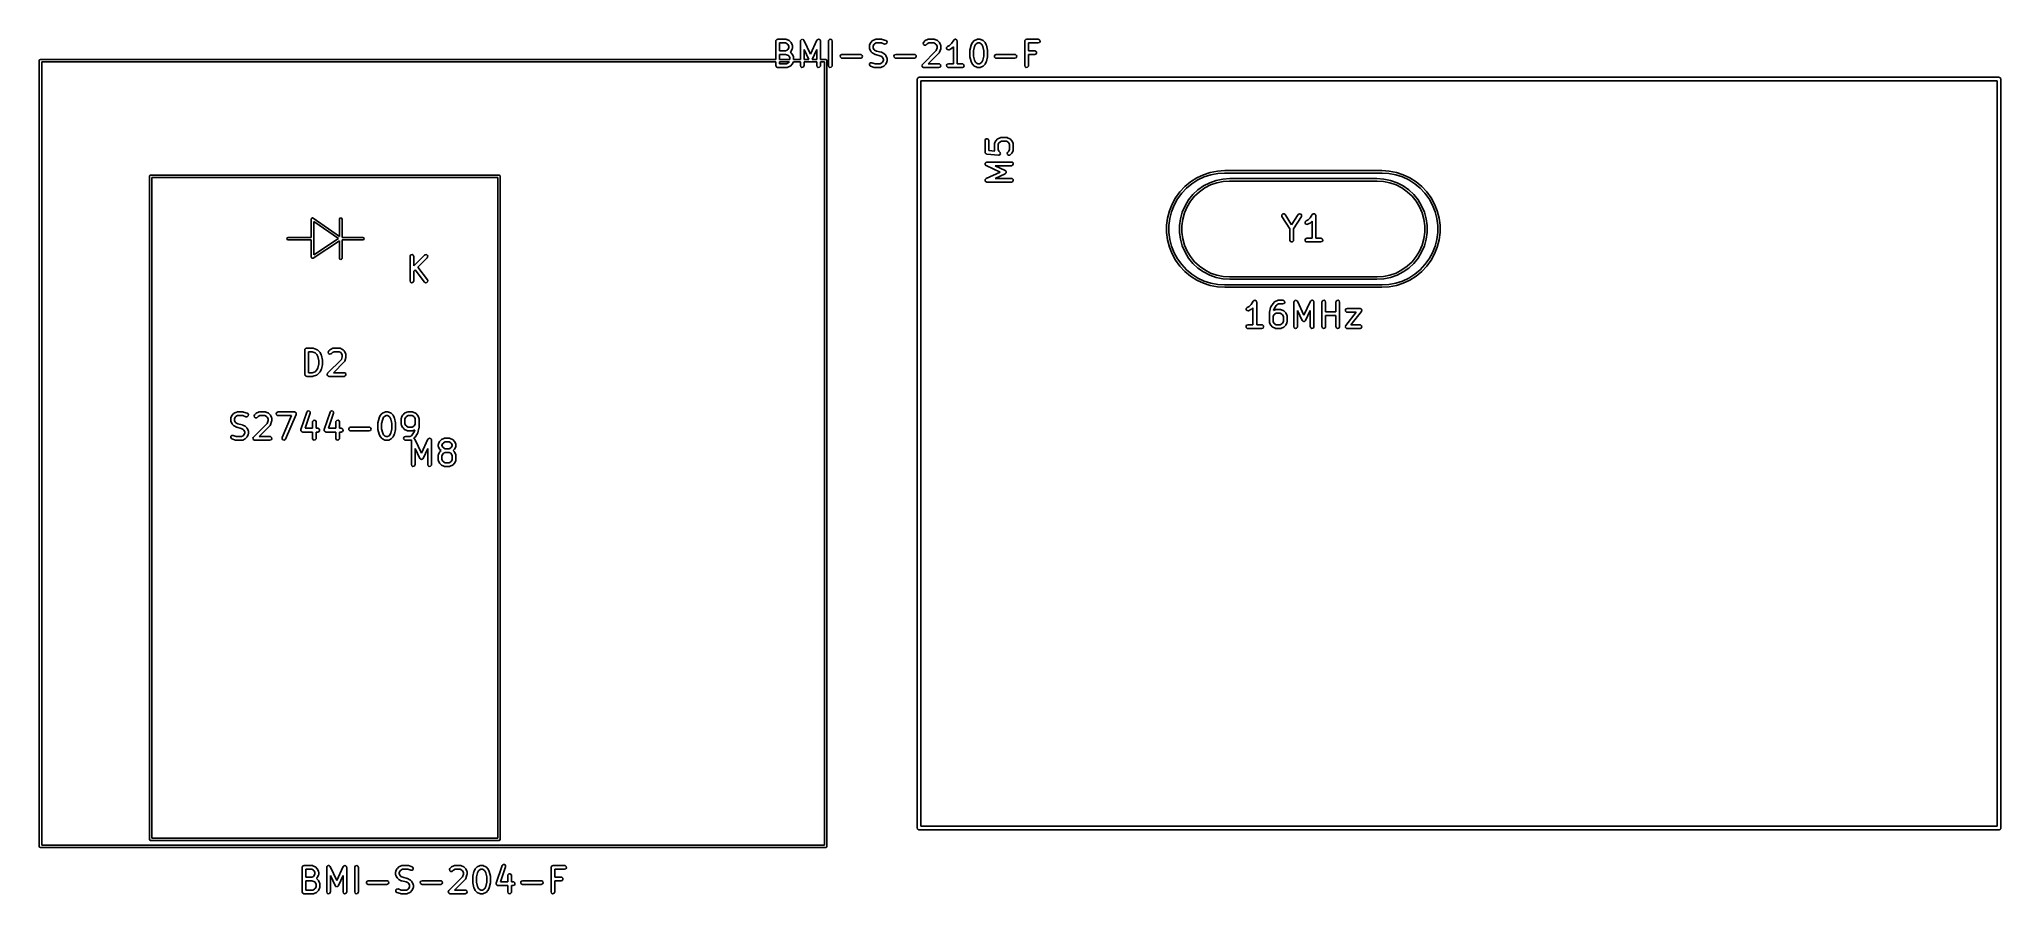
# Model space of a CAD drawing. Extents: x 0.04 to 3.19, y 0.28 to 1.65.
import ezdxf

# ---------------------------------------------------------------- set-up
doc = ezdxf.new("R2010")
doc.units = 0
doc.header["$MEASUREMENT"] = 0
doc.layers.add('BLACK', color=7, linetype='CONTINUOUS')

msp = doc.modelspace()

# ---------------------------------------------------------------- linework, layer by layer
at = {"layer": 'BLACK', "linetype": 'CONTINUOUS'}
for p, q in [((1.22142, 1.64896), (1.22149, 1.64934)), ((1.22142, 1.61961), (1.22142, 1.64896)), ((1.22147, 1.64947), (1.22153, 1.64959)), ((1.22149, 1.64934), (1.22147, 1.64947)), ((1.22153, 1.64959), (1.2216, 1.64997)), ((1.2216, 1.64997), (1.22209, 1.65056)), ((1.22209, 1.65056), (1.22248, 1.65122)), ((1.22248, 1.65122), (1.22273, 1.65131)), ((1.22273, 1.65131), (1.2229, 1.65152)), ((1.2229, 1.65152), (1.22365, 1.65165)), ((1.22365, 1.65165), (1.22437, 1.65191)), ((1.22437, 1.65191), (1.2375, 1.65191)), ((1.22733, 1.64601), (1.22733, 1.63317)), ((1.2368, 1.64601), (1.22733, 1.64601)), ((1.2395, 1.64466), (1.2368, 1.64601)), ((1.2375, 1.65191), (1.23851, 1.65174)), ((1.23851, 1.65174), (1.23864, 1.65162)), ((1.23864, 1.65162), (1.23882, 1.6516)), ((1.23882, 1.6516), (1.24257, 1.64973)), ((1.24069, 1.64346), (1.2395, 1.64466)), ((1.24204, 1.64077), (1.24069, 1.64346)), ((1.24069, 1.63571), (1.24204, 1.63841)), ((1.24204, 1.63841), (1.24204, 1.64077)), ((1.24257, 1.64973), (1.24328, 1.6492)), ((1.24328, 1.6492), (1.24333, 1.64917)), ((1.24333, 1.64917), (1.24521, 1.6473)), ((1.24521, 1.6473), (1.24572, 1.64658)), ((1.24572, 1.64658), (1.24576, 1.64653)), ((1.24576, 1.64653), (1.24764, 1.64278)), ((1.24764, 1.63639), (1.24576, 1.63264)), ((1.24764, 1.64278), (1.24793, 1.6418)), ((1.24766, 1.63657), (1.24764, 1.63639)), ((1.24777, 1.6367), (1.24766, 1.63657)), ((1.24795, 1.63771), (1.24777, 1.6367)), ((1.24793, 1.6418), (1.24789, 1.64163)), ((1.24789, 1.64163), (1.24795, 1.64146)), ((1.24795, 1.64146), (1.24795, 1.63771)), ((1.26079, 1.64896), (1.26097, 1.64997)), ((1.26079, 1.61961), (1.26079, 1.64896)), ((1.26097, 1.64997), (1.26122, 1.65027)), ((1.26122, 1.65027), (1.26132, 1.65065)), ((1.26132, 1.65065), (1.26185, 1.65102)), ((1.26185, 1.65102), (1.26227, 1.65152)), ((1.26227, 1.65152), (1.26266, 1.65159)), ((1.26266, 1.65159), (1.26298, 1.65181)), ((1.26298, 1.65181), (1.26362, 1.65176)), ((1.26362, 1.65176), (1.26426, 1.65187)), ((1.26426, 1.65187), (1.2646, 1.65167)), ((1.2646, 1.65167), (1.26499, 1.65164)), ((1.26499, 1.65164), (1.26545, 1.65118)), ((1.26545, 1.65118), (1.26601, 1.65086)), ((1.26601, 1.65086), (1.26614, 1.65049)), ((1.26614, 1.65049), (1.26642, 1.65021)), ((1.26642, 1.65021), (1.27687, 1.62782)), ((1.27687, 1.62782), (1.28731, 1.65021)), ((1.28731, 1.65021), (1.2879, 1.65105)), ((1.2879, 1.65105), (1.28826, 1.65122)), ((1.28826, 1.65122), (1.28851, 1.65152)), ((1.28851, 1.65152), (1.28915, 1.65163)), ((1.28915, 1.65163), (1.28973, 1.6519)), ((1.28973, 1.6519), (1.29011, 1.6518)), ((1.29011, 1.6518), (1.2905, 1.65187)), ((1.2905, 1.65187), (1.29106, 1.65155)), ((1.29106, 1.65155), (1.29168, 1.65138)), ((1.29168, 1.65138), (1.29191, 1.65106)), ((1.29191, 1.65106), (1.29225, 1.65086)), ((1.29225, 1.65086), (1.29247, 1.65025)), ((1.29247, 1.65025), (1.29284, 1.64972)), ((1.29284, 1.64972), (1.29281, 1.64933)), ((1.29281, 1.64933), (1.29294, 1.64896)), ((1.29294, 1.64896), (1.29294, 1.61961)), ((1.30579, 1.64896), (1.30596, 1.64997)), ((1.30579, 1.60959), (1.30579, 1.64896)), ((1.30596, 1.64997), (1.30726, 1.65152)), ((1.30726, 1.65152), (1.30925, 1.65187)), ((1.30925, 1.65187), (1.311, 1.65086)), ((1.311, 1.65086), (1.31169, 1.64896)), ((1.31169, 1.64896), (1.31169, 1.60959)), ((1.3714, 1.64146), (1.37158, 1.64247)), ((1.3714, 1.63771), (1.3714, 1.64146)), ((1.37146, 1.63755), (1.3714, 1.63771)), ((1.37142, 1.63738), (1.37146, 1.63755)), ((1.37171, 1.63639), (1.37142, 1.63738)), ((1.37158, 1.64247), (1.37169, 1.64261)), ((1.37169, 1.64261), (1.37171, 1.64278)), ((1.37171, 1.64278), (1.37359, 1.64653)), ((1.37359, 1.63264), (1.37171, 1.63639)), ((1.37359, 1.64653), (1.37411, 1.64724)), ((1.37411, 1.64724), (1.37414, 1.6473)), ((1.37414, 1.6473), (1.37602, 1.64917)), ((1.37602, 1.64917), (1.37674, 1.64968)), ((1.37674, 1.64968), (1.37678, 1.64973)), ((1.37678, 1.64973), (1.38053, 1.6516)), ((1.37866, 1.64346), (1.37731, 1.64077)), ((1.37731, 1.64077), (1.37731, 1.63841)), ((1.37731, 1.63841), (1.37866, 1.63571)), ((1.37985, 1.64466), (1.37866, 1.64346)), ((1.38255, 1.64601), (1.37985, 1.64466)), ((1.38053, 1.6516), (1.38152, 1.65189)), ((1.38152, 1.65189), (1.38169, 1.65185)), ((1.38169, 1.65185), (1.38185, 1.65191)), ((1.38185, 1.65191), (1.39123, 1.65191)), ((1.39075, 1.64601), (1.38255, 1.64601)), ((1.39592, 1.64429), (1.39075, 1.64601)), ((1.39123, 1.65191), (1.3921, 1.65176)), ((1.3921, 1.65176), (1.39216, 1.65176)), ((1.39216, 1.65176), (1.39779, 1.64989)), ((1.39794, 1.64434), (1.39592, 1.64429)), ((1.39779, 1.64989), (1.39869, 1.6494)), ((1.39945, 1.64568), (1.39794, 1.64434)), ((1.39869, 1.6494), (1.39975, 1.64768)), ((1.39975, 1.64768), (1.39945, 1.64568)), ((1.45765, 1.64547), (1.45851, 1.6473)), ((1.45818, 1.64352), (1.45765, 1.64547)), ((1.45983, 1.64236), (1.45818, 1.64352)), ((1.45851, 1.6473), (1.46038, 1.64917)), ((1.46184, 1.64254), (1.45983, 1.64236)), ((1.46038, 1.64917), (1.4611, 1.64968)), ((1.4611, 1.64968), (1.46115, 1.64973)), ((1.46115, 1.64973), (1.4649, 1.6516)), ((1.46268, 1.64312), (1.46184, 1.64254)), ((1.46422, 1.64466), (1.46268, 1.64312)), ((1.46692, 1.64601), (1.46422, 1.64466)), ((1.4649, 1.6516), (1.46588, 1.65189)), ((1.46588, 1.65189), (1.46605, 1.65185)), ((1.46605, 1.65185), (1.46622, 1.65191)), ((1.46622, 1.65191), (1.47559, 1.65191)), ((1.4749, 1.64601), (1.46692, 1.64601)), ((1.47759, 1.64466), (1.4749, 1.64601)), ((1.47559, 1.65191), (1.4766, 1.65174)), ((1.4766, 1.65174), (1.47674, 1.65162)), ((1.47674, 1.65162), (1.47691, 1.6516)), ((1.47691, 1.6516), (1.48066, 1.64973)), ((1.47879, 1.64346), (1.47759, 1.64466)), ((1.47864, 1.63368), (1.48014, 1.63819)), ((1.48014, 1.64077), (1.47879, 1.64346)), ((1.48014, 1.63819), (1.48014, 1.64077)), ((1.48066, 1.64973), (1.48137, 1.6492)), ((1.48137, 1.6492), (1.48143, 1.64917)), ((1.48143, 1.64917), (1.4833, 1.6473)), ((1.4833, 1.6473), (1.48381, 1.64658)), ((1.48381, 1.64658), (1.48386, 1.64653)), ((1.48386, 1.64653), (1.48573, 1.64278)), ((1.48589, 1.63678), (1.48402, 1.63115)), ((1.48573, 1.64278), (1.48602, 1.6418)), ((1.48604, 1.63771), (1.48589, 1.63684)), ((1.48589, 1.63684), (1.48589, 1.63678)), ((1.48602, 1.6418), (1.48598, 1.64163)), ((1.48598, 1.64163), (1.48604, 1.64146)), ((1.48604, 1.64146), (1.48604, 1.63771)), ((1.49526, 1.63687), (1.49538, 1.63889)), ((1.49646, 1.63525), (1.49526, 1.63687)), ((1.49538, 1.63889), (1.49677, 1.64035)), ((1.49677, 1.64035), (1.50009, 1.64201)), ((1.50316, 1.63695), (1.49941, 1.63507)), ((1.50009, 1.64201), (1.50329, 1.64522)), ((1.5032, 1.63699), (1.50316, 1.63695)), ((1.50393, 1.6375), (1.5032, 1.63699)), ((1.50329, 1.64522), (1.50688, 1.6506)), ((1.50639, 1.63996), (1.50393, 1.6375)), ((1.50639, 1.61254), (1.50639, 1.63996)), ((1.50688, 1.6506), (1.50759, 1.65134)), ((1.50759, 1.65134), (1.50775, 1.65139)), ((1.50775, 1.65139), (1.50786, 1.65152)), ((1.50786, 1.65152), (1.50871, 1.65167)), ((1.50871, 1.65167), (1.50953, 1.65191)), ((1.50953, 1.65191), (1.50968, 1.65184)), ((1.50968, 1.65184), (1.50985, 1.65187)), ((1.50985, 1.65187), (1.51059, 1.65144)), ((1.51059, 1.65144), (1.51138, 1.6511)), ((1.51138, 1.6511), (1.51145, 1.65094)), ((1.51145, 1.65094), (1.5116, 1.65086)), ((1.5116, 1.65086), (1.51189, 1.65005)), ((1.51189, 1.65005), (1.51227, 1.64929)), ((1.51227, 1.64929), (1.51223, 1.64912)), ((1.51223, 1.64912), (1.51229, 1.64896)), ((1.51229, 1.64896), (1.51229, 1.61254)), ((1.53272, 1.63468), (1.5346, 1.64218)), ((1.5346, 1.64218), (1.5348, 1.64264)), ((1.5348, 1.64264), (1.53482, 1.64278)), ((1.53482, 1.64278), (1.53669, 1.64653)), ((1.53669, 1.64653), (1.53722, 1.64724)), ((1.53722, 1.64724), (1.53725, 1.6473)), ((1.53725, 1.6473), (1.53912, 1.64917)), ((1.54025, 1.64043), (1.53854, 1.6336)), ((1.53912, 1.64917), (1.53984, 1.64968)), ((1.53984, 1.64968), (1.53989, 1.64973)), ((1.53989, 1.64973), (1.54364, 1.6516)), ((1.54176, 1.64346), (1.54025, 1.64043)), ((1.54296, 1.64466), (1.54176, 1.64346)), ((1.54566, 1.64601), (1.54296, 1.64466)), ((1.54364, 1.6516), (1.54462, 1.65189)), ((1.54462, 1.65189), (1.54479, 1.65185)), ((1.54479, 1.65185), (1.54496, 1.65191)), ((1.54496, 1.65191), (1.54871, 1.65191)), ((1.54801, 1.64601), (1.54566, 1.64601)), ((1.55071, 1.64466), (1.54801, 1.64601)), ((1.54871, 1.65191), (1.54972, 1.65174)), ((1.54972, 1.65174), (1.54985, 1.65162)), ((1.54985, 1.65162), (1.55003, 1.6516)), ((1.55003, 1.6516), (1.55378, 1.64973)), ((1.55191, 1.64346), (1.55071, 1.64466)), ((1.55342, 1.64043), (1.55191, 1.64346)), ((1.55513, 1.6336), (1.55342, 1.64043)), ((1.55378, 1.64973), (1.55449, 1.6492)), ((1.55449, 1.6492), (1.55455, 1.64917)), ((1.55455, 1.64917), (1.55642, 1.6473)), ((1.55642, 1.6473), (1.55693, 1.64658)), ((1.55693, 1.64658), (1.55697, 1.64653)), ((1.55697, 1.64653), (1.55885, 1.64278)), ((1.55885, 1.64278), (1.55899, 1.64229)), ((1.55899, 1.64229), (1.55907, 1.64218)), ((1.55907, 1.64218), (1.56095, 1.63468)), ((1.62075, 1.64896), (1.62081, 1.64934)), ((1.62075, 1.60959), (1.62075, 1.64896)), ((1.62079, 1.64947), (1.62086, 1.64959)), ((1.62081, 1.64934), (1.62079, 1.64947)), ((1.62086, 1.64959), (1.62092, 1.64997)), ((1.62092, 1.64997), (1.62142, 1.65056)), ((1.62142, 1.65056), (1.6218, 1.65122)), ((1.6218, 1.65122), (1.62205, 1.65131)), ((1.62205, 1.65131), (1.62222, 1.65152)), ((1.62222, 1.65152), (1.62298, 1.65165)), ((1.62298, 1.65165), (1.6237, 1.65191)), ((1.6237, 1.65191), (1.64245, 1.65191)), ((1.64245, 1.64601), (1.62665, 1.64601)), ((1.62665, 1.64601), (1.62665, 1.63317)), ((1.64245, 1.65191), (1.64346, 1.65174)), ((1.64434, 1.6467), (1.64245, 1.64601)), ((1.64346, 1.65174), (1.645, 1.65044)), ((1.64535, 1.64845), (1.64434, 1.6467)), ((1.645, 1.65044), (1.64535, 1.64845)), ((0.039646, 1.61764), (0.040222, 1.61903)), ((0.039646, 0.357795), (0.039646, 1.61764)), ((0.040222, 1.61903), (0.041614, 1.61961)), ((0.041614, 1.61961), (1.22142, 1.61961)), ((1.22142, 1.61567), (0.043583, 1.61567)), ((0.043583, 1.61567), (0.043583, 0.359764)), ((1.22142, 1.60959), (1.22142, 1.61567)), ((1.22168, 1.60887), (1.22142, 1.60959)), ((1.22182, 1.60811), (1.22168, 1.60887)), ((1.22202, 1.60794), (1.22182, 1.60811)), ((1.22211, 1.60769), (1.22202, 1.60794)), ((1.22278, 1.60731), (1.22211, 1.60769)), ((1.22336, 1.60682), (1.22278, 1.60731)), ((1.22375, 1.60675), (1.22336, 1.60682)), ((1.22386, 1.60668), (1.22375, 1.60675)), ((1.22399, 1.60671), (1.22386, 1.60668)), ((1.22437, 1.60664), (1.22399, 1.60671)), ((1.23937, 1.60664), (1.22437, 1.60664)), ((1.22733, 1.63317), (1.2368, 1.63317)), ((1.22733, 1.62726), (1.22733, 1.61961)), ((1.23702, 1.62726), (1.22733, 1.62726)), ((1.22733, 1.61961), (1.24392, 1.61961)), ((1.22733, 1.61567), (1.22733, 1.61254)), ((1.24286, 1.61567), (1.22733, 1.61567)), ((1.22733, 1.61254), (1.23867, 1.61254)), ((1.2368, 1.63317), (1.2395, 1.63452)), ((1.24153, 1.62576), (1.23702, 1.62726)), ((1.23867, 1.61254), (1.24137, 1.61389)), ((1.23954, 1.6067), (1.23937, 1.60664)), ((1.2395, 1.63452), (1.24069, 1.63571)), ((1.23971, 1.60666), (1.23954, 1.6067)), ((1.24069, 1.60695), (1.23971, 1.60666)), ((1.24444, 1.60883), (1.24069, 1.60695)), ((1.24137, 1.61389), (1.24257, 1.61509)), ((1.24257, 1.62472), (1.24153, 1.62576)), ((1.24392, 1.62202), (1.24257, 1.62472)), ((1.24257, 1.61509), (1.24286, 1.61567)), ((1.24392, 1.61961), (1.24392, 1.62202)), ((1.24521, 1.63188), (1.24433, 1.63099)), ((1.24433, 1.63099), (1.24496, 1.63065)), ((1.24449, 1.60887), (1.24444, 1.60883)), ((1.24521, 1.60938), (1.24449, 1.60887)), ((1.24496, 1.63065), (1.24505, 1.6305)), ((1.24505, 1.6305), (1.24521, 1.63043)), ((1.24524, 1.63193), (1.24521, 1.63188)), ((1.24521, 1.63043), (1.24708, 1.62855)), ((1.24708, 1.61125), (1.24521, 1.60938)), ((1.24576, 1.63264), (1.24524, 1.63193)), ((1.24708, 1.62855), (1.24759, 1.62783)), ((1.24711, 1.61131), (1.24708, 1.61125)), ((1.24764, 1.61202), (1.24711, 1.61131)), ((1.24759, 1.62783), (1.24764, 1.62778)), ((1.24764, 1.62778), (1.24951, 1.62404)), ((1.24946, 1.61567), (1.24764, 1.61202)), ((1.26079, 1.61567), (1.24946, 1.61567)), ((1.24951, 1.62404), (1.2498, 1.62305)), ((1.2498, 1.62305), (1.24976, 1.62288)), ((1.24976, 1.62288), (1.24982, 1.62271)), ((1.24982, 1.62271), (1.24982, 1.61961)), ((1.24982, 1.61961), (1.26079, 1.61961)), ((1.26079, 1.60959), (1.26079, 1.61567)), ((1.26148, 1.60769), (1.26079, 1.60959)), ((1.26323, 1.60668), (1.26148, 1.60769)), ((1.26522, 1.60703), (1.26323, 1.60668)), ((1.26652, 1.60858), (1.26522, 1.60703)), ((1.2667, 1.60959), (1.26652, 1.60858)), ((1.27418, 1.61961), (1.2667, 1.63565)), ((1.2667, 1.63565), (1.2667, 1.61961)), ((1.2667, 1.61961), (1.27418, 1.61961)), ((1.28704, 1.61567), (1.2667, 1.61567)), ((1.2667, 1.61567), (1.2667, 1.60959)), ((1.28704, 1.63565), (1.27955, 1.61961)), ((1.27955, 1.61961), (1.28704, 1.61961)), ((1.28704, 1.61961), (1.28704, 1.63565)), ((1.28704, 1.60959), (1.28704, 1.61567)), ((1.28773, 1.60769), (1.28704, 1.60959)), ((1.28948, 1.60668), (1.28773, 1.60769)), ((1.29147, 1.60703), (1.28948, 1.60668)), ((1.29277, 1.60858), (1.29147, 1.60703)), ((1.29294, 1.60959), (1.29277, 1.60858)), ((1.29294, 1.61961), (1.30146, 1.61961)), ((1.29294, 1.61567), (1.29294, 1.60959)), ((1.29949, 1.61567), (1.29294, 1.61567)), ((1.29949, 0.359764), (1.29949, 1.61567)), ((1.30146, 1.61961), (1.30285, 1.61903)), ((1.30285, 1.61903), (1.30343, 1.61764)), ((1.30343, 1.61764), (1.30343, 0.357795)), ((1.30648, 1.60769), (1.30579, 1.60959)), ((1.30823, 1.60668), (1.30648, 1.60769)), ((1.31021, 1.60703), (1.30823, 1.60668)), ((1.31151, 1.60858), (1.31021, 1.60703)), ((1.31169, 1.60959), (1.31151, 1.60858)), ((1.32458, 1.6251), (1.32559, 1.62685)), ((1.32493, 1.62311), (1.32458, 1.6251)), ((1.32648, 1.62181), (1.32493, 1.62311)), ((1.32559, 1.62685), (1.32749, 1.62754)), ((1.32749, 1.62164), (1.32648, 1.62181)), ((1.32749, 1.62754), (1.35748, 1.62754)), ((1.35748, 1.62164), (1.32749, 1.62164)), ((1.35748, 1.62754), (1.35849, 1.62736)), ((1.35938, 1.62233), (1.35748, 1.62164)), ((1.35849, 1.62736), (1.36004, 1.62607)), ((1.36039, 1.62408), (1.35938, 1.62233)), ((1.36004, 1.62607), (1.36039, 1.62408)), ((1.37146, 1.61087), (1.37176, 1.61287)), ((1.37252, 1.60915), (1.37146, 1.61087)), ((1.37176, 1.61287), (1.37327, 1.61421)), ((1.37342, 1.60866), (1.37252, 1.60915)), ((1.37327, 1.61421), (1.37529, 1.61427)), ((1.37905, 1.60679), (1.37342, 1.60866)), ((1.37364, 1.6326), (1.37359, 1.63264)), ((1.37414, 1.63188), (1.37364, 1.6326)), ((1.37602, 1.63), (1.37414, 1.63188)), ((1.37529, 1.61427), (1.38046, 1.61254)), ((1.37608, 1.62997), (1.37602, 1.63)), ((1.37678, 1.62945), (1.37608, 1.62997)), ((1.38053, 1.62757), (1.37678, 1.62945)), ((1.37866, 1.63571), (1.37985, 1.63452)), ((1.37911, 1.60679), (1.37905, 1.60679)), ((1.37998, 1.60664), (1.37911, 1.60679)), ((1.37985, 1.63452), (1.38288, 1.633)), ((1.38935, 1.60664), (1.37998, 1.60664)), ((1.38046, 1.61254), (1.38866, 1.61254)), ((1.38067, 1.62756), (1.38053, 1.62757)), ((1.38114, 1.62735), (1.38067, 1.62756)), ((1.38832, 1.62555), (1.38114, 1.62735)), ((1.38288, 1.633), (1.39007, 1.6312)), ((1.39135, 1.62404), (1.38832, 1.62555)), ((1.38866, 1.61254), (1.39135, 1.61389)), ((1.38952, 1.6067), (1.38935, 1.60664)), ((1.38969, 1.60666), (1.38952, 1.6067)), ((1.39067, 1.60695), (1.38969, 1.60666)), ((1.39007, 1.6312), (1.39053, 1.631)), ((1.39053, 1.631), (1.39067, 1.63098)), ((1.39067, 1.63098), (1.39442, 1.62911)), ((1.39442, 1.60883), (1.39067, 1.60695)), ((1.39255, 1.62284), (1.39135, 1.62404)), ((1.39135, 1.61389), (1.39255, 1.61509)), ((1.3939, 1.62014), (1.39255, 1.62284)), ((1.39255, 1.61509), (1.3939, 1.61779)), ((1.3939, 1.61779), (1.3939, 1.62014)), ((1.39442, 1.62911), (1.39513, 1.62858)), ((1.39447, 1.60887), (1.39442, 1.60883)), ((1.39519, 1.60938), (1.39447, 1.60887)), ((1.39513, 1.62858), (1.39519, 1.62855)), ((1.39519, 1.62855), (1.39707, 1.62668)), ((1.39707, 1.61125), (1.39519, 1.60938)), ((1.39707, 1.62668), (1.39757, 1.62595)), ((1.39709, 1.61131), (1.39707, 1.61125)), ((1.39762, 1.61202), (1.39709, 1.61131)), ((1.39757, 1.62595), (1.39762, 1.62591)), ((1.39762, 1.62591), (1.39949, 1.62216)), ((1.39949, 1.61577), (1.39762, 1.61202)), ((1.39949, 1.62216), (1.39979, 1.62118)), ((1.39951, 1.61595), (1.39949, 1.61577)), ((1.39963, 1.61608), (1.39951, 1.61595)), ((1.3998, 1.61709), (1.39963, 1.61608)), ((1.39979, 1.62118), (1.39974, 1.62101)), ((1.39974, 1.62101), (1.3998, 1.62084)), ((1.3998, 1.62084), (1.3998, 1.61709)), ((1.41082, 1.6251), (1.41183, 1.62685)), ((1.41117, 1.62311), (1.41082, 1.6251)), ((1.41272, 1.62181), (1.41117, 1.62311)), ((1.41183, 1.62685), (1.41373, 1.62754)), ((1.41373, 1.62164), (1.41272, 1.62181)), ((1.41373, 1.62754), (1.44372, 1.62754)), ((1.44372, 1.62164), (1.41373, 1.62164)), ((1.44372, 1.62754), (1.44473, 1.62736)), ((1.44562, 1.62233), (1.44372, 1.62164)), ((1.44473, 1.62736), (1.44628, 1.62607)), ((1.44663, 1.62408), (1.44562, 1.62233)), ((1.44628, 1.62607), (1.44663, 1.62408)), ((1.45578, 1.60985), (1.45584, 1.60997)), ((1.45601, 1.60899), (1.45578, 1.60985)), ((1.45581, 1.6101), (1.45626, 1.61087)), ((1.45584, 1.60997), (1.45581, 1.6101)), ((1.45616, 1.60811), (1.45601, 1.60899)), ((1.45627, 1.60803), (1.45616, 1.60811)), ((1.45626, 1.61087), (1.45663, 1.61168)), ((1.4563, 1.6079), (1.45627, 1.60803)), ((1.45703, 1.60739), (1.4563, 1.6079)), ((1.45663, 1.61168), (1.47864, 1.63368)), ((1.45771, 1.60682), (1.45703, 1.60739)), ((1.45789, 1.60678), (1.45771, 1.60682)), ((1.45796, 1.60674), (1.45789, 1.60678)), ((1.45808, 1.60675), (1.45796, 1.60674)), ((1.45872, 1.60664), (1.45808, 1.60675)), ((1.48309, 1.60664), (1.45872, 1.60664)), ((1.4833, 1.63), (1.46585, 1.61254)), ((1.46585, 1.61254), (1.48309, 1.61254)), ((1.48309, 1.61254), (1.4841, 1.61237)), ((1.48499, 1.60733), (1.48309, 1.60664)), ((1.48338, 1.63016), (1.4833, 1.63)), ((1.48353, 1.63025), (1.48338, 1.63016)), ((1.48402, 1.63115), (1.48353, 1.63025)), ((1.4841, 1.61237), (1.48565, 1.61107)), ((1.486, 1.60908), (1.48499, 1.60733)), ((1.48565, 1.61107), (1.486, 1.60908)), ((1.49518, 1.6101), (1.49619, 1.61185)), ((1.49553, 1.60811), (1.49518, 1.6101)), ((1.49708, 1.60682), (1.49553, 1.60811)), ((1.49619, 1.61185), (1.49809, 1.61254)), ((1.49843, 1.63478), (1.49646, 1.63525)), ((1.49809, 1.60664), (1.49708, 1.60682)), ((1.49809, 1.61254), (1.50639, 1.61254)), ((1.52059, 1.60664), (1.49809, 1.60664)), ((1.49941, 1.63507), (1.49843, 1.63478)), ((1.51229, 1.61254), (1.52059, 1.61254)), ((1.52059, 1.61254), (1.5216, 1.61237)), ((1.52248, 1.60733), (1.52059, 1.60664)), ((1.5216, 1.61237), (1.52314, 1.61107)), ((1.52349, 1.60908), (1.52248, 1.60733)), ((1.52314, 1.61107), (1.52349, 1.60908)), ((1.53263, 1.63396), (1.53273, 1.63454)), ((1.53263, 1.62459), (1.53263, 1.63396)), ((1.53268, 1.62446), (1.53263, 1.62459)), ((1.53272, 1.62387), (1.53268, 1.62446)), ((1.53273, 1.63454), (1.53272, 1.63468)), ((1.5346, 1.61637), (1.53272, 1.62387)), ((1.53467, 1.61626), (1.5346, 1.61637)), ((1.53482, 1.61577), (1.53467, 1.61626)), ((1.53669, 1.61202), (1.53482, 1.61577)), ((1.53674, 1.61198), (1.53669, 1.61202)), ((1.53725, 1.61125), (1.53674, 1.61198)), ((1.53912, 1.60938), (1.53725, 1.61125)), ((1.53854, 1.6336), (1.53854, 1.62495)), ((1.53854, 1.62495), (1.54025, 1.61812)), ((1.53918, 1.60935), (1.53912, 1.60938)), ((1.53989, 1.60883), (1.53918, 1.60935)), ((1.54364, 1.60695), (1.53989, 1.60883)), ((1.54025, 1.61812), (1.54176, 1.61509)), ((1.54176, 1.61509), (1.54296, 1.61389)), ((1.54296, 1.61389), (1.54566, 1.61254)), ((1.54381, 1.60693), (1.54364, 1.60695)), ((1.54395, 1.60682), (1.54381, 1.60693)), ((1.54496, 1.60664), (1.54395, 1.60682)), ((1.54871, 1.60664), (1.54496, 1.60664)), ((1.54566, 1.61254), (1.54801, 1.61254)), ((1.54801, 1.61254), (1.55071, 1.61389)), ((1.54887, 1.6067), (1.54871, 1.60664)), ((1.54905, 1.60666), (1.54887, 1.6067)), ((1.55003, 1.60695), (1.54905, 1.60666)), ((1.55378, 1.60883), (1.55003, 1.60695)), ((1.55071, 1.61389), (1.55191, 1.61509)), ((1.55191, 1.61509), (1.55342, 1.61812)), ((1.55342, 1.61812), (1.55513, 1.62495)), ((1.55382, 1.60887), (1.55378, 1.60883)), ((1.55455, 1.60938), (1.55382, 1.60887)), ((1.55642, 1.61125), (1.55455, 1.60938)), ((1.55513, 1.62495), (1.55513, 1.6336)), ((1.55645, 1.61131), (1.55642, 1.61125)), ((1.55697, 1.61202), (1.55645, 1.61131)), ((1.55885, 1.61577), (1.55697, 1.61202)), ((1.55886, 1.61591), (1.55885, 1.61577)), ((1.55907, 1.61637), (1.55886, 1.61591)), ((1.56095, 1.62387), (1.55907, 1.61637)), ((1.56103, 1.62459), (1.56093, 1.62401)), ((1.56093, 1.62401), (1.56095, 1.62387)), ((1.56095, 1.63468), (1.56099, 1.63409)), ((1.56099, 1.63409), (1.56103, 1.63396)), ((1.56103, 1.63396), (1.56103, 1.62459)), ((1.57205, 1.6251), (1.57306, 1.62685)), ((1.5724, 1.62311), (1.57205, 1.6251)), ((1.57395, 1.62181), (1.5724, 1.62311)), ((1.57306, 1.62685), (1.57495, 1.62754)), ((1.57495, 1.62164), (1.57395, 1.62181)), ((1.57495, 1.62754), (1.60495, 1.62754)), ((1.60495, 1.62164), (1.57495, 1.62164)), ((1.60495, 1.62754), (1.60596, 1.62736)), ((1.60685, 1.62233), (1.60495, 1.62164)), ((1.60596, 1.62736), (1.60751, 1.62607)), ((1.60786, 1.62408), (1.60685, 1.62233)), ((1.60751, 1.62607), (1.60786, 1.62408)), ((1.62144, 1.60769), (1.62075, 1.60959)), ((1.62319, 1.60668), (1.62144, 1.60769)), ((1.62518, 1.60703), (1.62319, 1.60668)), ((1.62647, 1.60858), (1.62518, 1.60703)), ((1.62665, 1.60959), (1.62647, 1.60858)), ((1.62665, 1.63317), (1.63682, 1.63317)), ((1.63682, 1.62726), (1.62665, 1.62726)), ((1.62665, 1.62726), (1.62665, 1.60959)), ((1.63682, 1.63317), (1.63783, 1.63299)), ((1.63872, 1.62795), (1.63682, 1.62726)), ((1.63783, 1.63299), (1.63938, 1.63169)), ((1.63973, 1.6297), (1.63872, 1.62795)), ((1.63938, 1.63169), (1.63973, 1.6297)), ((1.44827, 1.58803), (1.44834, 1.58842)), ((1.44827, 0.387244), (1.44827, 1.58803)), ((1.44831, 1.58854), (1.44838, 1.58866)), ((1.44834, 1.58842), (1.44831, 1.58854)), ((1.44838, 1.58866), (1.44845, 1.58904)), ((1.44845, 1.58904), (1.44894, 1.58963)), ((1.44894, 1.58963), (1.44932, 1.59029)), ((1.44932, 1.59029), (1.44957, 1.59038)), ((1.44957, 1.59038), (1.44974, 1.59059)), ((1.44974, 1.59059), (1.4505, 1.59072)), ((1.4505, 1.59072), (1.45122, 1.59098)), ((1.45122, 1.59098), (3.1835, 1.59098)), ((1.45417, 1.58508), (1.45417, 0.390197)), ((3.18055, 1.58508), (1.45417, 1.58508)), ((3.18055, 0.390197), (3.18055, 1.58508)), ((3.1835, 1.59098), (3.18389, 1.59092)), ((3.18389, 1.59092), (3.18402, 1.59094)), ((3.18402, 1.59094), (3.18413, 1.59087)), ((3.18413, 1.59087), (3.18451, 1.59081)), ((3.18451, 1.59081), (3.1851, 1.59031)), ((3.1851, 1.59031), (3.18577, 1.58993)), ((3.18577, 1.58993), (3.18586, 1.58968)), ((3.18586, 1.58968), (3.18606, 1.58951)), ((3.18606, 1.58951), (3.18619, 1.58875)), ((3.18619, 1.58875), (3.18646, 1.58803)), ((3.18646, 1.58803), (3.18646, 0.387244)), ((1.55702, 1.48959), (1.5572, 1.4906)), ((1.55702, 1.47084), (1.55702, 1.48959)), ((1.5572, 1.4906), (1.5585, 1.49214)), ((1.5585, 1.49214), (1.56049, 1.4925)), ((1.56049, 1.4925), (1.56224, 1.49149)), ((1.56224, 1.49149), (1.56293, 1.48959)), ((1.56293, 1.48959), (1.56293, 1.47351)), ((1.57202, 1.48396), (1.5722, 1.48497)), ((1.57202, 1.47459), (1.57202, 1.48396)), ((1.5722, 1.48497), (1.57231, 1.48511)), ((1.57231, 1.48511), (1.57233, 1.48528)), ((1.57233, 1.48528), (1.57421, 1.48903)), ((1.57421, 1.48903), (1.57473, 1.48974)), ((1.57473, 1.48974), (1.57476, 1.4898)), ((1.57476, 1.4898), (1.57664, 1.49168)), ((1.57664, 1.49168), (1.57736, 1.49218)), ((1.57736, 1.49218), (1.5774, 1.49223)), ((1.5774, 1.49223), (1.58115, 1.4941)), ((1.57928, 1.48596), (1.57793, 1.48327)), ((1.57793, 1.48327), (1.57793, 1.47529)), ((1.58047, 1.48716), (1.57928, 1.48596)), ((1.58317, 1.48851), (1.58047, 1.48716)), ((1.58115, 1.4941), (1.58214, 1.4944)), ((1.58214, 1.4944), (1.58231, 1.49435)), ((1.58231, 1.49435), (1.58247, 1.49442)), ((1.58247, 1.49442), (1.59185, 1.49442)), ((1.59115, 1.48851), (1.58317, 1.48851)), ((1.59385, 1.48716), (1.59115, 1.48851)), ((1.59185, 1.49442), (1.59286, 1.49424)), ((1.59286, 1.49424), (1.59299, 1.49412)), ((1.59299, 1.49412), (1.59317, 1.4941)), ((1.59317, 1.4941), (1.59692, 1.49223)), ((1.59504, 1.48596), (1.59385, 1.48716)), ((1.59639, 1.48327), (1.59504, 1.48596)), ((1.59639, 1.47529), (1.59639, 1.48327)), ((1.59692, 1.49223), (1.59763, 1.4917)), ((1.59763, 1.4917), (1.59768, 1.49168)), ((1.59768, 1.49168), (1.59956, 1.4898)), ((1.59956, 1.4898), (1.60007, 1.48908)), ((1.60007, 1.48908), (1.60011, 1.48903)), ((1.60011, 1.48903), (1.60199, 1.48528)), ((1.60199, 1.48528), (1.60228, 1.4843)), ((1.60228, 1.4843), (1.60224, 1.48413)), ((1.60224, 1.48413), (1.6023, 1.48396)), ((1.6023, 1.48396), (1.6023, 1.47459)), ((1.55724, 1.47025), (1.55702, 1.47084)), ((1.55703, 1.45184), (1.55714, 1.45222)), ((1.55731, 1.45125), (1.55703, 1.45184)), ((1.55707, 1.4526), (1.55739, 1.45316)), ((1.55714, 1.45222), (1.55707, 1.4526)), ((1.55728, 1.46963), (1.55724, 1.47025)), ((1.55757, 1.46933), (1.55728, 1.46963)), ((1.55742, 1.45062), (1.55731, 1.45125)), ((1.55739, 1.45316), (1.55756, 1.45379)), ((1.55772, 1.45036), (1.55742, 1.45062)), ((1.55756, 1.45379), (1.55788, 1.45401)), ((1.55771, 1.46894), (1.55757, 1.46933)), ((1.55826, 1.46863), (1.55771, 1.46894)), ((1.55789, 1.45), (1.55772, 1.45036)), ((1.55788, 1.45401), (1.55808, 1.45435)), ((1.55873, 1.44942), (1.55789, 1.45)), ((1.55808, 1.45435), (1.55868, 1.45457)), ((1.55869, 1.46818), (1.55826, 1.46863)), ((1.55868, 1.45457), (1.55921, 1.45494)), ((1.55936, 1.46799), (1.55869, 1.46818)), ((1.58111, 1.43897), (1.55873, 1.44942)), ((1.55921, 1.45494), (1.55961, 1.45491)), ((1.55946, 1.46793), (1.55936, 1.46799)), ((1.55953, 1.46794), (1.55946, 1.46793)), ((1.55968, 1.4679), (1.55953, 1.46794)), ((1.55961, 1.45491), (1.55998, 1.45504)), ((1.57843, 1.46603), (1.55968, 1.4679)), ((1.55998, 1.45504), (1.59935, 1.45504)), ((1.56293, 1.47351), (1.5727, 1.47253)), ((1.57208, 1.47442), (1.57202, 1.47459)), ((1.57204, 1.47425), (1.57208, 1.47442)), ((1.57233, 1.47327), (1.57204, 1.47425)), ((1.5727, 1.47253), (1.57233, 1.47327)), ((1.59935, 1.44914), (1.57329, 1.44914)), ((1.57329, 1.44914), (1.58935, 1.44164)), ((1.57793, 1.47529), (1.57928, 1.47259)), ((1.57845, 1.46603), (1.57843, 1.46603)), ((1.57847, 1.46602), (1.57845, 1.46603)), ((1.57942, 1.46628), (1.57847, 1.46602)), ((1.57928, 1.47259), (1.58081, 1.47105)), ((1.58039, 1.46653), (1.57942, 1.46628)), ((1.5804, 1.46654), (1.58039, 1.46653)), ((1.58042, 1.46655), (1.5804, 1.46654)), ((1.58099, 1.46736), (1.58042, 1.46655)), ((1.58081, 1.47105), (1.5814, 1.47021)), ((1.58157, 1.46817), (1.58099, 1.46736)), ((1.5814, 1.47021), (1.5814, 1.47019)), ((1.5814, 1.47019), (1.58141, 1.47018)), ((1.58141, 1.47018), (1.58149, 1.46919)), ((1.58149, 1.46919), (1.58158, 1.4682)), ((1.58158, 1.4682), (1.58156, 1.46819)), ((1.58156, 1.46819), (1.58157, 1.46817)), ((1.59265, 1.46922), (1.59351, 1.47105)), ((1.59318, 1.46727), (1.59265, 1.46922)), ((1.59483, 1.46611), (1.59318, 1.46727)), ((1.59351, 1.47105), (1.59504, 1.47259)), ((1.59684, 1.46629), (1.59483, 1.46611)), ((1.59504, 1.47259), (1.59639, 1.47529)), ((1.59768, 1.46688), (1.59684, 1.46629)), ((1.59956, 1.46875), (1.59768, 1.46688)), ((1.59935, 1.45504), (1.60036, 1.45487)), ((1.60124, 1.44983), (1.59935, 1.44914)), ((1.59959, 1.46881), (1.59956, 1.46875)), ((1.60011, 1.46952), (1.59959, 1.46881)), ((1.60199, 1.47327), (1.60011, 1.46952)), ((1.60036, 1.45487), (1.6019, 1.45357)), ((1.60225, 1.45158), (1.60124, 1.44983)), ((1.6019, 1.45357), (1.60225, 1.45158)), ((1.60201, 1.47344), (1.60199, 1.47327)), ((1.60212, 1.47358), (1.60201, 1.47344)), ((1.6023, 1.47459), (1.60212, 1.47358)), ((0.216339, 1.4322), (0.216915, 1.4336)), ((0.216339, 0.369213), (0.216339, 1.4322)), ((0.216915, 1.4336), (0.218307, 1.43417)), ((0.218307, 1.43417), (0.777362, 1.43417)), ((0.220276, 1.43024), (0.220276, 0.371181)), ((0.775394, 1.43024), (0.220276, 1.43024)), ((0.775394, 0.371181), (0.775394, 1.43024)), ((0.777362, 1.43417), (0.778754, 1.4336)), ((0.778754, 1.4336), (0.779331, 1.4322)), ((0.779331, 1.4322), (0.779331, 0.369213)), ((1.55707, 1.42636), (1.55726, 1.4267)), ((1.55718, 1.42572), (1.55707, 1.42636)), ((1.55712, 1.42508), (1.55718, 1.42572)), ((1.55735, 1.42476), (1.55712, 1.42508)), ((1.55726, 1.4267), (1.5573, 1.42709)), ((1.5573, 1.42709), (1.55776, 1.42755)), ((1.55742, 1.42437), (1.55735, 1.42476)), ((1.55791, 1.42395), (1.55742, 1.42437)), ((1.55776, 1.42755), (1.55808, 1.42811)), ((1.55828, 1.42343), (1.55791, 1.42395)), ((1.55808, 1.42811), (1.55845, 1.42824)), ((1.55866, 1.42332), (1.55828, 1.42343)), ((1.55845, 1.42824), (1.55873, 1.42852)), ((1.55897, 1.42307), (1.55866, 1.42332)), ((1.55873, 1.42852), (1.58111, 1.43897)), ((1.55998, 1.42289), (1.55897, 1.42307)), ((1.59935, 1.42289), (1.55998, 1.42289)), ((1.58935, 1.43629), (1.57329, 1.4288)), ((1.57329, 1.4288), (1.59935, 1.4288)), ((1.58935, 1.44164), (1.58966, 1.44142)), ((1.58989, 1.43684), (1.58935, 1.43629)), ((1.58966, 1.44142), (1.58979, 1.44139)), ((1.58979, 1.44139), (1.58987, 1.44128)), ((1.58987, 1.44128), (1.59019, 1.44106)), ((1.59052, 1.43727), (1.58989, 1.43684)), ((1.59019, 1.44106), (1.59051, 1.44036)), ((1.59051, 1.44036), (1.59095, 1.43973)), ((1.59058, 1.43753), (1.59052, 1.43727)), ((1.59077, 1.43772), (1.59058, 1.43753)), ((1.59084, 1.43849), (1.59077, 1.43772)), ((1.59104, 1.43923), (1.59084, 1.43849)), ((1.59095, 1.43973), (1.59093, 1.43947)), ((1.59093, 1.43947), (1.59104, 1.43923)), ((1.59935, 1.4288), (1.60036, 1.42862)), ((1.60124, 1.42358), (1.59935, 1.42289)), ((1.60036, 1.42862), (1.6019, 1.42732)), ((1.60225, 1.42533), (1.60124, 1.42358)), ((1.6019, 1.42732), (1.60225, 1.42533)), ((1.87761, 1.41588), (1.88665, 1.42336)), ((1.88886, 1.42032), (1.88018, 1.41314)), ((1.88665, 1.42336), (1.89657, 1.42965)), ((1.89838, 1.42636), (1.88886, 1.42032)), ((1.89657, 1.42965), (1.90719, 1.43465)), ((1.90858, 1.43116), (1.89838, 1.42636)), ((1.89855, 1.41032), (1.90755, 1.41668)), ((1.90719, 1.43465), (1.91836, 1.43828)), ((1.90755, 1.41668), (1.91733, 1.42174)), ((1.9193, 1.43464), (1.90858, 1.43116)), ((1.91883, 1.4183), (1.90951, 1.41346)), ((1.91733, 1.42174), (1.92771, 1.42543)), ((1.91836, 1.43828), (1.9299, 1.44048)), ((1.92873, 1.42181), (1.91883, 1.4183)), ((1.93037, 1.43675), (1.9193, 1.43464)), ((1.92771, 1.42543), (1.9385, 1.42767)), ((1.93901, 1.42395), (1.92873, 1.42181)), ((1.9299, 1.44048), (1.94161, 1.44122)), ((1.94124, 1.43744), (1.93037, 1.43675)), ((1.9385, 1.42767), (1.94949, 1.42843)), ((1.94912, 1.42464), (1.93901, 1.42395)), ((1.94161, 1.43728), (1.94124, 1.43744)), ((1.94161, 1.44122), (2.19358, 1.44122)), ((2.19358, 1.43728), (1.94161, 1.43728)), ((1.94949, 1.42449), (1.94912, 1.42464)), ((1.94949, 1.42843), (2.18571, 1.42843)), ((2.18571, 1.42449), (1.94949, 1.42449)), ((2.18571, 1.42843), (2.1967, 1.42767)), ((2.18608, 1.42464), (2.18571, 1.42449)), ((2.19619, 1.42395), (2.18608, 1.42464)), ((2.19358, 1.44122), (2.2053, 1.44048)), ((2.19395, 1.43744), (2.19358, 1.43728)), ((2.20483, 1.43675), (2.19395, 1.43744)), ((2.20647, 1.42181), (2.19619, 1.42395)), ((2.1967, 1.42767), (2.20748, 1.42543)), ((2.2159, 1.43464), (2.20483, 1.43675)), ((2.2053, 1.44048), (2.21684, 1.43828)), ((2.21637, 1.4183), (2.20647, 1.42181)), ((2.20748, 1.42543), (2.21786, 1.42174)), ((2.22662, 1.43116), (2.2159, 1.43464)), ((2.22569, 1.41346), (2.21637, 1.4183)), ((2.21684, 1.43828), (2.228, 1.43465)), ((2.21786, 1.42174), (2.22764, 1.41668)), ((2.23682, 1.42636), (2.22662, 1.43116)), ((2.22764, 1.41668), (2.23664, 1.41032)), ((2.228, 1.43465), (2.23863, 1.42965)), ((2.24633, 1.42032), (2.23682, 1.42636)), ((2.23863, 1.42965), (2.24854, 1.42336)), ((2.25502, 1.41314), (2.24633, 1.42032)), ((2.24854, 1.42336), (2.25759, 1.41588)), ((1.85269, 1.37661), (1.85701, 1.38753)), ((1.86041, 1.38593), (1.85626, 1.37545)), ((1.85701, 1.38753), (1.86267, 1.39782)), ((1.86584, 1.3958), (1.86041, 1.38593)), ((1.86267, 1.39782), (1.86957, 1.40732)), ((1.87247, 1.40492), (1.86584, 1.3958)), ((1.86957, 1.40732), (1.87761, 1.41588)), ((1.88018, 1.41314), (1.87247, 1.40492)), ((1.87344, 1.37474), (1.87783, 1.38485)), ((1.87783, 1.38485), (1.88355, 1.39426)), ((1.88662, 1.39209), (1.88116, 1.38312)), ((1.88355, 1.39426), (1.8905, 1.4028)), ((1.89325, 1.40024), (1.88662, 1.39209)), ((1.8905, 1.4028), (1.89855, 1.41032)), ((1.90093, 1.40741), (1.89325, 1.40024)), ((1.90951, 1.41346), (1.90093, 1.40741)), ((2.23427, 1.40741), (2.22569, 1.41346)), ((2.24195, 1.40024), (2.23427, 1.40741)), ((2.23664, 1.41032), (2.24469, 1.4028)), ((2.24858, 1.39209), (2.24195, 1.40024)), ((2.24469, 1.4028), (2.25165, 1.39426)), ((2.25403, 1.38312), (2.24858, 1.39209)), ((2.25165, 1.39426), (2.25737, 1.38485)), ((2.26273, 1.40492), (2.25502, 1.41314)), ((2.25737, 1.38485), (2.26176, 1.37474)), ((2.25759, 1.41588), (2.26563, 1.40732)), ((2.26936, 1.3958), (2.26273, 1.40492)), ((2.26563, 1.40732), (2.27253, 1.39782)), ((2.27479, 1.38593), (2.26936, 1.3958)), ((2.27253, 1.39782), (2.27819, 1.38753)), ((2.27893, 1.37545), (2.27479, 1.38593)), ((2.27819, 1.38753), (2.28251, 1.37661)), ((0.476135, 1.36366), (0.476361, 1.36421)), ((0.476135, 1.33413), (0.476135, 1.36366)), ((0.476361, 1.36421), (0.476487, 1.36479)), ((0.476487, 1.36479), (0.476641, 1.36489)), ((0.476641, 1.36489), (0.476711, 1.36506)), ((0.476711, 1.36506), (0.477257, 1.36528)), ((0.477257, 1.36528), (0.477755, 1.3656)), ((0.477755, 1.3656), (0.477934, 1.36556)), ((0.477934, 1.36556), (0.478103, 1.36563)), ((0.478103, 1.36563), (0.478649, 1.36541)), ((0.478649, 1.36541), (0.479227, 1.36528)), ((0.479227, 1.36528), (0.521435, 1.33593)), ((0.519878, 1.33222), (0.480072, 1.3599)), ((0.480072, 1.3599), (0.480072, 1.3063)), ((0.521435, 1.36366), (0.522011, 1.36506)), ((0.521435, 1.33593), (0.521435, 1.36366)), ((0.522011, 1.36506), (0.523403, 1.36563)), ((0.523403, 1.36563), (0.524795, 1.36506)), ((0.524795, 1.36506), (0.525372, 1.36366)), ((0.525372, 1.36366), (0.525372, 1.33413)), ((1.84829, 1.35359), (1.84977, 1.36524)), ((1.84829, 1.34185), (1.84829, 1.35359)), ((1.84977, 1.36524), (1.85269, 1.37661)), ((1.85346, 1.36453), (1.85205, 1.35335)), ((1.85205, 1.35335), (1.85205, 1.34208)), ((1.85626, 1.37545), (1.85346, 1.36453)), ((1.86897, 1.35322), (1.87047, 1.36414)), ((1.86897, 1.34221), (1.86897, 1.35322)), ((1.87047, 1.36414), (1.87344, 1.37474)), ((1.87415, 1.36337), (1.87272, 1.35297)), ((1.87698, 1.37349), (1.87415, 1.36337)), ((1.88116, 1.38312), (1.87698, 1.37349)), ((2.03284, 1.36864), (2.03311, 1.37064)), ((2.03324, 1.36769), (2.03284, 1.36864)), ((2.03311, 1.37064), (2.0346, 1.372)), ((2.0459, 1.34779), (2.03324, 1.36769)), ((2.0346, 1.372), (2.03662, 1.37209)), ((2.03662, 1.37209), (2.03822, 1.37086)), ((2.03822, 1.37086), (2.04885, 1.35415)), ((2.04885, 1.35415), (2.05948, 1.37086)), ((2.06447, 1.36769), (2.0518, 1.34779)), ((2.05948, 1.37086), (2.06018, 1.37162)), ((2.06018, 1.37162), (2.0621, 1.37223)), ((2.0621, 1.37223), (2.06397, 1.37145)), ((2.06397, 1.37145), (2.0649, 1.36966)), ((2.0649, 1.36966), (2.06447, 1.36769)), ((2.07039, 1.35719), (2.07051, 1.3592)), ((2.0716, 1.35556), (2.07039, 1.35719)), ((2.07051, 1.3592), (2.0719, 1.36067)), ((2.07356, 1.35509), (2.0716, 1.35556)), ((2.0719, 1.36067), (2.07522, 1.36233)), ((2.07454, 1.35539), (2.07356, 1.35509)), ((2.07829, 1.35726), (2.07454, 1.35539)), ((2.07522, 1.36233), (2.07843, 1.36553)), ((2.07834, 1.35731), (2.07829, 1.35726)), ((2.07906, 1.35781), (2.07834, 1.35731)), ((2.07843, 1.36553), (2.08201, 1.37091)), ((2.08152, 1.36027), (2.07906, 1.35781)), ((2.08152, 1.33286), (2.08152, 1.36027)), ((2.08201, 1.37091), (2.08272, 1.37166)), ((2.08272, 1.37166), (2.08289, 1.3717)), ((2.08289, 1.3717), (2.08299, 1.37183)), ((2.08299, 1.37183), (2.08384, 1.37198)), ((2.08384, 1.37198), (2.08466, 1.37222)), ((2.08466, 1.37222), (2.08482, 1.37215)), ((2.08482, 1.37215), (2.08498, 1.37218)), ((2.08498, 1.37218), (2.08573, 1.37176)), ((2.08573, 1.37176), (2.08651, 1.37141)), ((2.08651, 1.37141), (2.08659, 1.37126)), ((2.08659, 1.37126), (2.08673, 1.37117)), ((2.08673, 1.37117), (2.08703, 1.37037)), ((2.08703, 1.37037), (2.08741, 1.3696)), ((2.08741, 1.3696), (2.08737, 1.36944)), ((2.08737, 1.36944), (2.08742, 1.36928)), ((2.08742, 1.36928), (2.08742, 1.33286)), ((2.25822, 1.37349), (2.25403, 1.38312)), ((2.26105, 1.36337), (2.25822, 1.37349)), ((2.26248, 1.35297), (2.26105, 1.36337)), ((2.26176, 1.37474), (2.26473, 1.36414)), ((2.26473, 1.36414), (2.26623, 1.35322)), ((2.26623, 1.35322), (2.26623, 1.34221)), ((2.28174, 1.36453), (2.27893, 1.37545)), ((2.28315, 1.35335), (2.28174, 1.36453)), ((2.28251, 1.37661), (2.28543, 1.36524)), ((2.28315, 1.34208), (2.28315, 1.35335)), ((2.28543, 1.36524), (2.2869, 1.35359)), ((2.2869, 1.35359), (2.2869, 1.34185)), ((0.436835, 1.33216), (0.437411, 1.33356)), ((0.437411, 1.33077), (0.436835, 1.33216)), ((0.437411, 1.33356), (0.438803, 1.33413)), ((0.438803, 1.3302), (0.437411, 1.33077)), ((0.438803, 1.33413), (0.476135, 1.33413)), ((0.476135, 1.3302), (0.438803, 1.3302)), ((0.476135, 1.30266), (0.476135, 1.3302)), ((0.521435, 1.32853), (0.479177, 1.30102)), ((0.480072, 1.3063), (0.519878, 1.33222)), ((0.521435, 1.30066), (0.521435, 1.32853)), ((0.525372, 1.33413), (0.558903, 1.33413)), ((0.558903, 1.3302), (0.525372, 1.3302)), ((0.525372, 1.3302), (0.525372, 1.30066)), ((0.558903, 1.33413), (0.560295, 1.33356)), ((0.560295, 1.33077), (0.558903, 1.3302)), ((0.560295, 1.33356), (0.560872, 1.33216)), ((0.560872, 1.33216), (0.560295, 1.33077)), ((1.84977, 1.3302), (1.84829, 1.34185)), ((1.85269, 1.31882), (1.84977, 1.3302)), ((1.85205, 1.34208), (1.85346, 1.3309)), ((1.85346, 1.3309), (1.85626, 1.31998)), ((1.87047, 1.3313), (1.86897, 1.34221)), ((1.87344, 1.32069), (1.87047, 1.3313)), ((1.87272, 1.35297), (1.87272, 1.34247)), ((1.87272, 1.34247), (1.87415, 1.33206)), ((1.87415, 1.33206), (1.87698, 1.32195)), ((1.87698, 1.32195), (1.88116, 1.31231)), ((2.0459, 1.32991), (2.0459, 1.34779)), ((2.04659, 1.32801), (2.0459, 1.32991)), ((2.04834, 1.327), (2.04659, 1.32801)), ((2.05033, 1.32735), (2.04834, 1.327)), ((2.05163, 1.3289), (2.05033, 1.32735)), ((2.0518, 1.32991), (2.05163, 1.3289)), ((2.0518, 1.34779), (2.0518, 1.32991)), ((2.07031, 1.33042), (2.07132, 1.33217)), ((2.07067, 1.32843), (2.07031, 1.33042)), ((2.07221, 1.32713), (2.07067, 1.32843)), ((2.07132, 1.33217), (2.07322, 1.33286)), ((2.07322, 1.32695), (2.07221, 1.32713)), ((2.07322, 1.33286), (2.08152, 1.33286)), ((2.09572, 1.32695), (2.07322, 1.32695)), ((2.08742, 1.33286), (2.09572, 1.33286)), ((2.09572, 1.33286), (2.09673, 1.33268)), ((2.09762, 1.32764), (2.09572, 1.32695)), ((2.09673, 1.33268), (2.09828, 1.33138)), ((2.09863, 1.32939), (2.09762, 1.32764)), ((2.09828, 1.33138), (2.09863, 1.32939)), ((2.25403, 1.31231), (2.25822, 1.32195)), ((2.25822, 1.32195), (2.26105, 1.33206)), ((2.26105, 1.33206), (2.26248, 1.34247)), ((2.26473, 1.3313), (2.26176, 1.32069)), ((2.26248, 1.34247), (2.26248, 1.35297)), ((2.26623, 1.34221), (2.26473, 1.3313)), ((2.27893, 1.31998), (2.28174, 1.3309)), ((2.28174, 1.3309), (2.28315, 1.34208)), ((2.28543, 1.3302), (2.28251, 1.31882)), ((2.2869, 1.34185), (2.28543, 1.3302)), ((0.47635, 1.30214), (0.476135, 1.30266)), ((0.476454, 1.30159), (0.47635, 1.30214)), ((0.47663, 1.30147), (0.476454, 1.30159)), ((0.476711, 1.30127), (0.47663, 1.30147)), ((0.477232, 1.30106), (0.476711, 1.30127)), ((0.477696, 1.30074), (0.477232, 1.30106)), ((0.477906, 1.30078), (0.477696, 1.30074)), ((0.478103, 1.3007), (0.477906, 1.30078)), ((0.478624, 1.30091), (0.478103, 1.3007)), ((0.479177, 1.30102), (0.478624, 1.30091)), ((0.522011, 1.29927), (0.521435, 1.30066)), ((0.523403, 1.2987), (0.522011, 1.29927)), ((0.524795, 1.29927), (0.523403, 1.2987)), ((0.525372, 1.30066), (0.524795, 1.29927)), ((0.634571, 1.30376), (0.634749, 1.30477)), ((0.634571, 1.26439), (0.634571, 1.30376)), ((0.634749, 1.30477), (0.636047, 1.30632)), ((0.636047, 1.30632), (0.638036, 1.30667)), ((0.638036, 1.30667), (0.639785, 1.30566)), ((0.639785, 1.30566), (0.640476, 1.30376)), ((0.640476, 1.2884), (0.657933, 1.30585)), ((0.640476, 1.30376), (0.640476, 1.2884)), ((0.662109, 1.30168), (0.647046, 1.28661)), ((0.657933, 1.30585), (0.658773, 1.30644)), ((0.658773, 1.30644), (0.660785, 1.30662)), ((0.660785, 1.30662), (0.662439, 1.30546)), ((0.662962, 1.30351), (0.662109, 1.30168)), ((0.662439, 1.30546), (0.662962, 1.30351)), ((1.85701, 1.3079), (1.85269, 1.31882)), ((1.85626, 1.31998), (1.86041, 1.30951)), ((1.86267, 1.29761), (1.85701, 1.3079)), ((1.86041, 1.30951), (1.86584, 1.29963)), ((1.86957, 1.28811), (1.86267, 1.29761)), ((1.86584, 1.29963), (1.87247, 1.29051)), ((1.87247, 1.29051), (1.88018, 1.2823)), ((1.87783, 1.31059), (1.87344, 1.32069)), ((1.88355, 1.30117), (1.87783, 1.31059)), ((1.88116, 1.31231), (1.88662, 1.30334)), ((1.8905, 1.29263), (1.88355, 1.30117)), ((1.88662, 1.30334), (1.89325, 1.29519)), ((1.89855, 1.28511), (1.8905, 1.29263)), ((1.89325, 1.29519), (1.90093, 1.28802)), ((2.23427, 1.28802), (2.24195, 1.29519)), ((2.24469, 1.29263), (2.23664, 1.28511)), ((2.24195, 1.29519), (2.24858, 1.30334)), ((2.25165, 1.30117), (2.24469, 1.29263)), ((2.24858, 1.30334), (2.25403, 1.31231)), ((2.25737, 1.31059), (2.25165, 1.30117)), ((2.25502, 1.2823), (2.26273, 1.29051)), ((2.26176, 1.32069), (2.25737, 1.31059)), ((2.26273, 1.29051), (2.26936, 1.29963)), ((2.27253, 1.29761), (2.26563, 1.28811)), ((2.26936, 1.29963), (2.27479, 1.30951)), ((2.27819, 1.3079), (2.27253, 1.29761)), ((2.27479, 1.30951), (2.27893, 1.31998)), ((2.28251, 1.31882), (2.27819, 1.3079)), ((0.635261, 1.2625), (0.634571, 1.26439)), ((0.637011, 1.26149), (0.635261, 1.2625)), ((0.639, 1.26184), (0.637011, 1.26149)), ((0.640298, 1.26338), (0.639, 1.26184)), ((0.640476, 1.26439), (0.640298, 1.26338)), ((0.642828, 1.2824), (0.640476, 1.28004)), ((0.640476, 1.28004), (0.640476, 1.26439)), ((0.657658, 1.26262), (0.642828, 1.2824)), ((0.647046, 1.28661), (0.662383, 1.26617)), ((0.65935, 1.26152), (0.657658, 1.26262)), ((0.661355, 1.26176), (0.65935, 1.26152)), ((0.662736, 1.26323), (0.661355, 1.26176)), ((0.662383, 1.26617), (0.662846, 1.26525)), ((0.662846, 1.26525), (0.662736, 1.26323)), ((1.87761, 1.27956), (1.86957, 1.28811)), ((1.88665, 1.27207), (1.87761, 1.27956)), ((1.88018, 1.2823), (1.88886, 1.27511)), ((1.89657, 1.26578), (1.88665, 1.27207)), ((1.88886, 1.27511), (1.89838, 1.26907)), ((1.90719, 1.26078), (1.89657, 1.26578)), ((1.89838, 1.26907), (1.90858, 1.26427)), ((1.90755, 1.27876), (1.89855, 1.28511)), ((1.90093, 1.28802), (1.90951, 1.28197)), ((1.91836, 1.25715), (1.90719, 1.26078)), ((1.91733, 1.27369), (1.90755, 1.27876)), ((1.90858, 1.26427), (1.9193, 1.26079)), ((1.90951, 1.28197), (1.91883, 1.27714)), ((1.92771, 1.27), (1.91733, 1.27369)), ((1.91883, 1.27714), (1.92873, 1.27362)), ((1.9193, 1.26079), (1.93037, 1.25868)), ((1.9385, 1.26776), (1.92771, 1.27)), ((1.92873, 1.27362), (1.93901, 1.27148)), ((1.94949, 1.26701), (1.9385, 1.26776)), ((1.93901, 1.27148), (1.94912, 1.27079)), ((1.94912, 1.27079), (1.94949, 1.27094)), ((1.94949, 1.27094), (2.18571, 1.27094)), ((2.18571, 1.26701), (1.94949, 1.26701)), ((2.18571, 1.27094), (2.18608, 1.27079)), ((2.1967, 1.26776), (2.18571, 1.26701)), ((2.18608, 1.27079), (2.19619, 1.27148)), ((2.19619, 1.27148), (2.20647, 1.27362)), ((2.20748, 1.27), (2.1967, 1.26776)), ((2.20483, 1.25868), (2.2159, 1.26079)), ((2.20647, 1.27362), (2.21637, 1.27714)), ((2.21786, 1.27369), (2.20748, 1.27)), ((2.2159, 1.26079), (2.22662, 1.26427)), ((2.21637, 1.27714), (2.22569, 1.28197)), ((2.228, 1.26078), (2.21684, 1.25715)), ((2.22764, 1.27876), (2.21786, 1.27369)), ((2.22569, 1.28197), (2.23427, 1.28802)), ((2.22662, 1.26427), (2.23682, 1.26907)), ((2.23664, 1.28511), (2.22764, 1.27876)), ((2.23863, 1.26578), (2.228, 1.26078)), ((2.23682, 1.26907), (2.24633, 1.27511)), ((2.24854, 1.27207), (2.23863, 1.26578)), ((2.24633, 1.27511), (2.25502, 1.2823)), ((2.25759, 1.27956), (2.24854, 1.27207)), ((2.26563, 1.28811), (2.25759, 1.27956)), ((1.9299, 1.25495), (1.91836, 1.25715)), ((1.94161, 1.25421), (1.9299, 1.25495)), ((1.93037, 1.25868), (1.94124, 1.258)), ((1.94124, 1.258), (1.94161, 1.25815)), ((1.94161, 1.25815), (2.19358, 1.25815)), ((2.19358, 1.25421), (1.94161, 1.25421)), ((1.98375, 1.22675), (1.98734, 1.23213)), ((1.98734, 1.23213), (1.98805, 1.23288)), ((1.98805, 1.23288), (1.98821, 1.23292)), ((1.98821, 1.23292), (1.98832, 1.23305)), ((1.98832, 1.23305), (1.98916, 1.2332)), ((1.98916, 1.2332), (1.98999, 1.23344)), ((1.98999, 1.23344), (1.99014, 1.23338)), ((1.99014, 1.23338), (1.99031, 1.2334)), ((1.99031, 1.2334), (1.99105, 1.23298)), ((1.99105, 1.23298), (1.99184, 1.23263)), ((1.99184, 1.23263), (1.99191, 1.23248)), ((1.99191, 1.23248), (1.99206, 1.23239)), ((1.99206, 1.23239), (1.99235, 1.23159)), ((1.99235, 1.23159), (1.99273, 1.23082)), ((1.99273, 1.23082), (1.99269, 1.23066)), ((1.99269, 1.23066), (1.99275, 1.2305)), ((1.99275, 1.2305), (1.99275, 1.19408)), ((2.01546, 1.22276), (2.01921, 1.22839)), ((2.01921, 1.22839), (2.01952, 1.22871)), ((2.01952, 1.22871), (2.01958, 1.22884)), ((2.01958, 1.22884), (2.02145, 1.23071)), ((2.02145, 1.23071), (2.02218, 1.23122)), ((2.02218, 1.23122), (2.02222, 1.23126)), ((2.02222, 1.23126), (2.02597, 1.23314)), ((2.02799, 1.22754), (2.02529, 1.2262)), ((2.02597, 1.23314), (2.02695, 1.23343)), ((2.02695, 1.23343), (2.02713, 1.23339)), ((2.02713, 1.23339), (2.02729, 1.23345)), ((2.02729, 1.23345), (2.03479, 1.23345)), ((2.03479, 1.22754), (2.02799, 1.22754)), ((2.03479, 1.23345), (2.0358, 1.23327)), ((2.03669, 1.22823), (2.03479, 1.22754)), ((2.0358, 1.23327), (2.03735, 1.23197)), ((2.0377, 1.22998), (2.03669, 1.22823)), ((2.03735, 1.23197), (2.0377, 1.22998)), ((2.05246, 1.2305), (2.05264, 1.23151)), ((2.05246, 1.19113), (2.05246, 1.2305)), ((2.05264, 1.23151), (2.05289, 1.23181)), ((2.05289, 1.23181), (2.05299, 1.23219)), ((2.05299, 1.23219), (2.05352, 1.23256)), ((2.05352, 1.23256), (2.05394, 1.23305)), ((2.05394, 1.23305), (2.05432, 1.23312)), ((2.05432, 1.23312), (2.05465, 1.23335)), ((2.05465, 1.23335), (2.05529, 1.23329)), ((2.05529, 1.23329), (2.05593, 1.2334)), ((2.05593, 1.2334), (2.05627, 1.23321)), ((2.05627, 1.23321), (2.05666, 1.23317)), ((2.05666, 1.23317), (2.05712, 1.23272)), ((2.05712, 1.23272), (2.05767, 1.23239)), ((2.05767, 1.23239), (2.05781, 1.23202)), ((2.05781, 1.23202), (2.05809, 1.23175)), ((2.05809, 1.23175), (2.06854, 1.20936)), ((2.06854, 1.20936), (2.07898, 1.23175)), ((2.07898, 1.23175), (2.07957, 1.23259)), ((2.07957, 1.23259), (2.07993, 1.23275)), ((2.07993, 1.23275), (2.08018, 1.23305)), ((2.08018, 1.23305), (2.08082, 1.23317)), ((2.08082, 1.23317), (2.0814, 1.23344)), ((2.0814, 1.23344), (2.08178, 1.23334)), ((2.08178, 1.23334), (2.08217, 1.2334)), ((2.08217, 1.2334), (2.08273, 1.23308)), ((2.08273, 1.23308), (2.08335, 1.23292)), ((2.08335, 1.23292), (2.08358, 1.23259)), ((2.08358, 1.23259), (2.08392, 1.23239)), ((2.08392, 1.23239), (2.08414, 1.23179)), ((2.08414, 1.23179), (2.08451, 1.23126)), ((2.08451, 1.23126), (2.08448, 1.23087)), ((2.08448, 1.23087), (2.08461, 1.2305)), ((2.08461, 1.2305), (2.08461, 1.19113)), ((2.09745, 1.2305), (2.09763, 1.23151)), ((2.09745, 1.19113), (2.09745, 1.2305)), ((2.09763, 1.23151), (2.09893, 1.23305)), ((2.09893, 1.23305), (2.10092, 1.2334)), ((2.10092, 1.2334), (2.10267, 1.23239)), ((2.10267, 1.23239), (2.10336, 1.2305)), ((2.10336, 1.2305), (2.10336, 1.2147)), ((2.11995, 1.2305), (2.12013, 1.23151)), ((2.11995, 1.2147), (2.11995, 1.2305)), ((2.12013, 1.23151), (2.12143, 1.23305)), ((2.12143, 1.23305), (2.12342, 1.2334)), ((2.12342, 1.2334), (2.12517, 1.23239)), ((2.12517, 1.23239), (2.12586, 1.2305)), ((2.12586, 1.2305), (2.12586, 1.19113)), ((2.19358, 1.25815), (2.19395, 1.258)), ((2.2053, 1.25495), (2.19358, 1.25421)), ((2.19395, 1.258), (2.20483, 1.25868)), ((2.21684, 1.25715), (2.2053, 1.25495)), ((1.97572, 1.21841), (1.97584, 1.22042)), ((1.97692, 1.21678), (1.97572, 1.21841)), ((1.97584, 1.22042), (1.97723, 1.22189)), ((1.97888, 1.21631), (1.97692, 1.21678)), ((1.97723, 1.22189), (1.98055, 1.22355)), ((1.97987, 1.21661), (1.97888, 1.21631)), ((1.98362, 1.21848), (1.97987, 1.21661)), ((1.98055, 1.22355), (1.98375, 1.22675)), ((1.98366, 1.21853), (1.98362, 1.21848)), ((1.98438, 1.21904), (1.98366, 1.21853)), ((1.98684, 1.22149), (1.98438, 1.21904)), ((1.98684, 1.19408), (1.98684, 1.22149)), ((2.01309, 1.21362), (2.01319, 1.2142)), ((2.01309, 1.19863), (2.01309, 1.21362)), ((2.01315, 1.19846), (2.01309, 1.19863)), ((2.01311, 1.19829), (2.01315, 1.19846)), ((2.0134, 1.19731), (2.01311, 1.19829)), ((2.01318, 1.21434), (2.01505, 1.22184)), ((2.01319, 1.2142), (2.01318, 1.21434)), ((2.01528, 1.19356), (2.0134, 1.19731)), ((2.01505, 1.22184), (2.01546, 1.22274)), ((2.01546, 1.22274), (2.01546, 1.22276)), ((2.02034, 1.21), (2.019, 1.2073)), ((2.019, 1.2073), (2.019, 1.19932)), ((2.019, 1.19932), (2.02034, 1.19663)), ((2.02066, 1.21991), (2.01993, 1.21699)), ((2.01993, 1.21699), (2.02222, 1.21814)), ((2.02154, 1.2112), (2.02034, 1.21)), ((2.02034, 1.19663), (2.02154, 1.19543)), ((2.02396, 1.22487), (2.02066, 1.21991)), ((2.02424, 1.21255), (2.02154, 1.2112)), ((2.02222, 1.21814), (2.0232, 1.21843)), ((2.0232, 1.21843), (2.02338, 1.21839)), ((2.02338, 1.21839), (2.02354, 1.21845)), ((2.02354, 1.21845), (2.03104, 1.21845)), ((2.02529, 1.2262), (2.02396, 1.22487)), ((2.03034, 1.21255), (2.02424, 1.21255)), ((2.03304, 1.2112), (2.03034, 1.21255)), ((2.03104, 1.21845), (2.03205, 1.21827)), ((2.03205, 1.21827), (2.03219, 1.21816)), ((2.03219, 1.21816), (2.03236, 1.21814)), ((2.03236, 1.21814), (2.03611, 1.21626)), ((2.03424, 1.21), (2.03304, 1.2112)), ((2.03304, 1.19543), (2.03424, 1.19663)), ((2.03559, 1.2073), (2.03424, 1.21)), ((2.03424, 1.19663), (2.03559, 1.19932)), ((2.03559, 1.19932), (2.03559, 1.2073)), ((2.03611, 1.21626), (2.03682, 1.21574)), ((2.03682, 1.21574), (2.03688, 1.21571)), ((2.03688, 1.21571), (2.03875, 1.21384)), ((2.03875, 1.21384), (2.03926, 1.21311)), ((2.03926, 1.21311), (2.03931, 1.21307)), ((2.03931, 1.21307), (2.04118, 1.20932)), ((2.04118, 1.19731), (2.03931, 1.19356)), ((2.04118, 1.20932), (2.04147, 1.20834)), ((2.0412, 1.19748), (2.04118, 1.19731)), ((2.04131, 1.19762), (2.0412, 1.19748)), ((2.04149, 1.19863), (2.04131, 1.19762)), ((2.04147, 1.20834), (2.04143, 1.20817)), ((2.04143, 1.20817), (2.04149, 1.208)), ((2.04149, 1.208), (2.04149, 1.19863)), ((2.06586, 1.20113), (2.05837, 1.21719)), ((2.05837, 1.21719), (2.05837, 1.19113)), ((2.0664, 1.20058), (2.06586, 1.20113)), ((2.06684, 1.19996), (2.0664, 1.20058)), ((2.0671, 1.19989), (2.06684, 1.19996)), ((2.06729, 1.1997), (2.0671, 1.19989)), ((2.06805, 1.19963), (2.06729, 1.1997)), ((2.06879, 1.19943), (2.06805, 1.19963)), ((2.06903, 1.19955), (2.06879, 1.19943)), ((2.0693, 1.19952), (2.06903, 1.19955)), ((2.06993, 1.19996), (2.0693, 1.19952)), ((2.07062, 1.20029), (2.06993, 1.19996)), ((2.07085, 1.20061), (2.07062, 1.20029)), ((2.07096, 1.20068), (2.07085, 1.20061)), ((2.07099, 1.20081), (2.07096, 1.20068)), ((2.07121, 1.20113), (2.07099, 1.20081)), ((2.07871, 1.21719), (2.07121, 1.20113)), ((2.07871, 1.19113), (2.07871, 1.21719)), ((2.10336, 1.2147), (2.11995, 1.2147)), ((2.11995, 1.2088), (2.10336, 1.2088)), ((2.10336, 1.2088), (2.10336, 1.19113)), ((2.11995, 1.19113), (2.11995, 1.2088)), ((2.13499, 1.21789), (2.136, 1.21964)), ((2.13534, 1.2159), (2.13499, 1.21789)), ((2.13689, 1.2146), (2.13534, 1.2159)), ((2.13558, 1.19295), (2.15245, 1.21442)), ((2.136, 1.21964), (2.1379, 1.22033)), ((2.1379, 1.21442), (2.13689, 1.2146)), ((2.1379, 1.22033), (2.15852, 1.22033)), ((2.15245, 1.21442), (2.1379, 1.21442)), ((2.16085, 1.21555), (2.14398, 1.19408)), ((2.15852, 1.22033), (2.15883, 1.22027)), ((2.15883, 1.22027), (2.15894, 1.2203)), ((2.15894, 1.2203), (2.15907, 1.22023)), ((2.15907, 1.22023), (2.15953, 1.22015)), ((2.15953, 1.22015), (2.16009, 1.21968)), ((2.16009, 1.21968), (2.16072, 1.21934)), ((2.16072, 1.21934), (2.16084, 1.21905)), ((2.16084, 1.21905), (2.16108, 1.21885)), ((2.16107, 1.21624), (2.16085, 1.21555)), ((2.16143, 1.21686), (2.16107, 1.21624)), ((2.16108, 1.21885), (2.16121, 1.21814)), ((2.16121, 1.21814), (2.16148, 1.21747)), ((2.16148, 1.21747), (2.16138, 1.21717)), ((2.16138, 1.21717), (2.16143, 1.21686)), ((1.97564, 1.19164), (1.97665, 1.19339)), ((1.97599, 1.18965), (1.97564, 1.19164)), ((1.97754, 1.18835), (1.97599, 1.18965)), ((1.97665, 1.19339), (1.97855, 1.19408)), ((1.97855, 1.18817), (1.97754, 1.18835)), ((1.97855, 1.19408), (1.98684, 1.19408)), ((2.00104, 1.18817), (1.97855, 1.18817)), ((1.99275, 1.19408), (2.00104, 1.19408)), ((2.00104, 1.19408), (2.00205, 1.1939)), ((2.00294, 1.18886), (2.00104, 1.18817)), ((2.00205, 1.1939), (2.0036, 1.1926)), ((2.00395, 1.19061), (2.00294, 1.18886)), ((2.0036, 1.1926), (2.00395, 1.19061)), ((2.01532, 1.19351), (2.01528, 1.19356)), ((2.01583, 1.19279), (2.01532, 1.19351)), ((2.0177, 1.19091), (2.01583, 1.19279)), ((2.01776, 1.19089), (2.0177, 1.19091)), ((2.01847, 1.19036), (2.01776, 1.19089)), ((2.02222, 1.18849), (2.01847, 1.19036)), ((2.02154, 1.19543), (2.02424, 1.19408)), ((2.0224, 1.18847), (2.02222, 1.18849)), ((2.02253, 1.18835), (2.0224, 1.18847)), ((2.02354, 1.18817), (2.02253, 1.18835)), ((2.03104, 1.18817), (2.02354, 1.18817)), ((2.02424, 1.19408), (2.03034, 1.19408)), ((2.03034, 1.19408), (2.03304, 1.19543)), ((2.03121, 1.18823), (2.03104, 1.18817)), ((2.03138, 1.18819), (2.03121, 1.18823)), ((2.03236, 1.18849), (2.03138, 1.18819)), ((2.03611, 1.19036), (2.03236, 1.18849)), ((2.03615, 1.19041), (2.03611, 1.19036)), ((2.03688, 1.19091), (2.03615, 1.19041)), ((2.03875, 1.19279), (2.03688, 1.19091)), ((2.03878, 1.19285), (2.03875, 1.19279)), ((2.03931, 1.19356), (2.03878, 1.19285)), ((2.05315, 1.18923), (2.05246, 1.19113)), ((2.0549, 1.18822), (2.05315, 1.18923)), ((2.05689, 1.18857), (2.0549, 1.18822)), ((2.05819, 1.19012), (2.05689, 1.18857)), ((2.05837, 1.19113), (2.05819, 1.19012)), ((2.0794, 1.18923), (2.07871, 1.19113)), ((2.08115, 1.18822), (2.0794, 1.18923)), ((2.08314, 1.18857), (2.08115, 1.18822)), ((2.08443, 1.19012), (2.08314, 1.18857)), ((2.08461, 1.19113), (2.08443, 1.19012)), ((2.09814, 1.18923), (2.09745, 1.19113)), ((2.09989, 1.18822), (2.09814, 1.18923)), ((2.10188, 1.18857), (2.09989, 1.18822)), ((2.10318, 1.19012), (2.10188, 1.18857)), ((2.10336, 1.19113), (2.10318, 1.19012)), ((2.12064, 1.18923), (2.11995, 1.19113)), ((2.12239, 1.18822), (2.12064, 1.18923)), ((2.12438, 1.18857), (2.12239, 1.18822)), ((2.12568, 1.19012), (2.12438, 1.18857)), ((2.12586, 1.19113), (2.12568, 1.19012)), ((2.13495, 1.19103), (2.13505, 1.19133)), ((2.13522, 1.19036), (2.13495, 1.19103)), ((2.13499, 1.19164), (2.13536, 1.19226)), ((2.13505, 1.19133), (2.13499, 1.19164)), ((2.13534, 1.18965), (2.13522, 1.19036)), ((2.13559, 1.18945), (2.13534, 1.18965)), ((2.13536, 1.19226), (2.13558, 1.19295)), ((2.1357, 1.18916), (2.13559, 1.18945)), ((2.13634, 1.18882), (2.1357, 1.18916)), ((2.13689, 1.18835), (2.13634, 1.18882)), ((2.13736, 1.18827), (2.13689, 1.18835)), ((2.13748, 1.1882), (2.13736, 1.18827)), ((2.1376, 1.18823), (2.13748, 1.1882)), ((2.1379, 1.18817), (2.1376, 1.18823)), ((2.15852, 1.18817), (2.1379, 1.18817)), ((2.14398, 1.19408), (2.15852, 1.19408)), ((2.15852, 1.19408), (2.15953, 1.1939)), ((2.16042, 1.18886), (2.15852, 1.18817)), ((2.15953, 1.1939), (2.16108, 1.1926)), ((2.16143, 1.19061), (2.16042, 1.18886)), ((2.16108, 1.1926), (2.16143, 1.19061)), ((0.465823, 1.15376), (0.465891, 1.15415)), ((0.465823, 1.11439), (0.465823, 1.15376)), ((0.465868, 1.15428), (0.465933, 1.15439)), ((0.465891, 1.15415), (0.465868, 1.15428)), ((0.465933, 1.15439), (0.466001, 1.15477)), ((0.466001, 1.15477), (0.466494, 1.15536)), ((0.466494, 1.15536), (0.466878, 1.15603)), ((0.466878, 1.15603), (0.467128, 1.15612)), ((0.467128, 1.15612), (0.467299, 1.15632)), ((0.467299, 1.15632), (0.468055, 1.15645)), ((0.468055, 1.15645), (0.468776, 1.15672)), ((0.468776, 1.15672), (0.47815, 1.15672)), ((0.471729, 1.15081), (0.471729, 1.11735)), ((0.47767, 1.15081), (0.471729, 1.15081)), ((0.482179, 1.14931), (0.47767, 1.15081)), ((0.47815, 1.15672), (0.479019, 1.15656)), ((0.479019, 1.15656), (0.479083, 1.15657)), ((0.479083, 1.15657), (0.484708, 1.15469)), ((0.485097, 1.14639), (0.482179, 1.14931)), ((0.484708, 1.15469), (0.485609, 1.1542)), ((0.486612, 1.14336), (0.485097, 1.14639)), ((0.485609, 1.1542), (0.485702, 1.15405)), ((0.485702, 1.15405), (0.485862, 1.15398)), ((0.485862, 1.15398), (0.489611, 1.15023)), ((0.48832, 1.13653), (0.486612, 1.14336)), ((0.48832, 1.13163), (0.48832, 1.13653)), ((0.489611, 1.15023), (0.490118, 1.1495)), ((0.490118, 1.1495), (0.490164, 1.14946)), ((0.490164, 1.14946), (0.492039, 1.14571)), ((0.492039, 1.14571), (0.492184, 1.14522)), ((0.492184, 1.14522), (0.492263, 1.14511)), ((0.492263, 1.14511), (0.494138, 1.13761)), ((0.494138, 1.13761), (0.494179, 1.13702)), ((0.494179, 1.13702), (0.494226, 1.13689)), ((0.494226, 1.13689), (0.494226, 1.13127)), ((0.502308, 1.11648), (0.524313, 1.13849)), ((0.50333, 1.15027), (0.504183, 1.1521)), ((0.503852, 1.14832), (0.50333, 1.15027)), ((0.505507, 1.14716), (0.503852, 1.14832)), ((0.504183, 1.1521), (0.506058, 1.15398)), ((0.507519, 1.14734), (0.505507, 1.14716)), ((0.506058, 1.15398), (0.506781, 1.15448)), ((0.506781, 1.15448), (0.506825, 1.15453)), ((0.506825, 1.15453), (0.510575, 1.15641)), ((0.508359, 1.14793), (0.507519, 1.14734)), ((0.509895, 1.14946), (0.508359, 1.14793)), ((0.512592, 1.15081), (0.509895, 1.14946)), ((0.510575, 1.15641), (0.511558, 1.1567)), ((0.528981, 1.1348), (0.511525, 1.11735)), ((0.511558, 1.1567), (0.511729, 1.15666)), ((0.511729, 1.15666), (0.511895, 1.15672)), ((0.511895, 1.15672), (0.521269, 1.15672)), ((0.520572, 1.15081), (0.512592, 1.15081)), ((0.52327, 1.14946), (0.520572, 1.15081)), ((0.521269, 1.15672), (0.522279, 1.15654)), ((0.522279, 1.15654), (0.522414, 1.15643)), ((0.522414, 1.15643), (0.52259, 1.15641)), ((0.52259, 1.15641), (0.526339, 1.15453)), ((0.524467, 1.14827), (0.52327, 1.14946)), ((0.524313, 1.13849), (0.525816, 1.143)), ((0.525816, 1.14557), (0.524467, 1.14827)), ((0.525816, 1.143), (0.525816, 1.14557)), ((0.526339, 1.15453), (0.527048, 1.154)), ((0.527048, 1.154), (0.527107, 1.15398)), ((0.527107, 1.15398), (0.528981, 1.1521)), ((0.528981, 1.1521), (0.529488, 1.15138)), ((0.529056, 1.13496), (0.528981, 1.1348)), ((0.529206, 1.13506), (0.529056, 1.13496)), ((0.529695, 1.13596), (0.529206, 1.13506)), ((0.529488, 1.15138), (0.529535, 1.15134)), ((0.529535, 1.15134), (0.531409, 1.14759)), ((0.531569, 1.14158), (0.529695, 1.13596)), ((0.531409, 1.14759), (0.531702, 1.1466)), ((0.531721, 1.14252), (0.531568, 1.14165)), ((0.531568, 1.14165), (0.531569, 1.14158)), ((0.531702, 1.1466), (0.531661, 1.14643)), ((0.531661, 1.14643), (0.531721, 1.14627)), ((0.531721, 1.14627), (0.531721, 1.14252)), ((0.466085, 1.11367), (0.465823, 1.11439)), ((0.466219, 1.11292), (0.466085, 1.11367)), ((0.466423, 1.11275), (0.466219, 1.11292)), ((0.466514, 1.1125), (0.466423, 1.11275)), ((0.467178, 1.11211), (0.466514, 1.1125)), ((0.467766, 1.11162), (0.467178, 1.11211)), ((0.468149, 1.11155), (0.467766, 1.11162)), ((0.468263, 1.11149), (0.468149, 1.11155)), ((0.468392, 1.11151), (0.468263, 1.11149)), ((0.468776, 1.11144), (0.468392, 1.11151)), ((0.47815, 1.11144), (0.468776, 1.11144)), ((0.471729, 1.11735), (0.47767, 1.11735)), ((0.47767, 1.11735), (0.482179, 1.11885)), ((0.47821, 1.11146), (0.47815, 1.11144)), ((0.479083, 1.11159), (0.47821, 1.11146)), ((0.484708, 1.11347), (0.479083, 1.11159)), ((0.482179, 1.11885), (0.485097, 1.12177)), ((0.484846, 1.11358), (0.484708, 1.11347)), ((0.485022, 1.11359), (0.484846, 1.11358)), ((0.485862, 1.11418), (0.485022, 1.11359)), ((0.485097, 1.12177), (0.486612, 1.1248)), ((0.489611, 1.11793), (0.485862, 1.11418)), ((0.486612, 1.1248), (0.48832, 1.13163)), ((0.489639, 1.11799), (0.489611, 1.11793)), ((0.490164, 1.1187), (0.489639, 1.11799)), ((0.492039, 1.12245), (0.490164, 1.1187)), ((0.492055, 1.12259), (0.492039, 1.12245)), ((0.492263, 1.12305), (0.492055, 1.12259)), ((0.494138, 1.13055), (0.492263, 1.12305)), ((0.494226, 1.13127), (0.494123, 1.13069)), ((0.494123, 1.13069), (0.494138, 1.13055)), ((0.501455, 1.11465), (0.501512, 1.11477)), ((0.501685, 1.11379), (0.501455, 1.11465)), ((0.501488, 1.11491), (0.501933, 1.11568)), ((0.501512, 1.11477), (0.501488, 1.11491)), ((0.501839, 1.11292), (0.501685, 1.11379)), ((0.501943, 1.11283), (0.501839, 1.11292)), ((0.501933, 1.11568), (0.502308, 1.11648)), ((0.501978, 1.1127), (0.501943, 1.11283)), ((0.502706, 1.11219), (0.501978, 1.1127)), ((0.503386, 1.11162), (0.502706, 1.11219)), ((0.503567, 1.11159), (0.503386, 1.11162)), ((0.503632, 1.11154), (0.503567, 1.11159)), ((0.503761, 1.11155), (0.503632, 1.11154)), ((0.504396, 1.11144), (0.503761, 1.11155)), ((0.528768, 1.11144), (0.504396, 1.11144)), ((0.511525, 1.11735), (0.528768, 1.11735)), ((0.528768, 1.11735), (0.529778, 1.11717)), ((0.530666, 1.11213), (0.528768, 1.11144)), ((0.529778, 1.11717), (0.531325, 1.11587)), ((0.531676, 1.11388), (0.530666, 1.11213)), ((0.531325, 1.11587), (0.531676, 1.11388)), ((0.346775, 1.0439), (0.346953, 1.04491)), ((0.346775, 1.04015), (0.346775, 1.0439)), ((0.346836, 1.03999), (0.346775, 1.04015)), ((0.346795, 1.03982), (0.346836, 1.03999)), ((0.347087, 1.03883), (0.346795, 1.03982)), ((0.346953, 1.04491), (0.347067, 1.04505)), ((0.347067, 1.04505), (0.347087, 1.04522)), ((0.347087, 1.04522), (0.348962, 1.04897)), ((0.348962, 1.03508), (0.347087, 1.03883)), ((0.348962, 1.04897), (0.349488, 1.04968)), ((0.349488, 1.04968), (0.349515, 1.04974)), ((0.349515, 1.04974), (0.35139, 1.05162)), ((0.35139, 1.05162), (0.352113, 1.05212)), ((0.352113, 1.05212), (0.352157, 1.05217)), ((0.352157, 1.05217), (0.355907, 1.05404)), ((0.35403, 1.0459), (0.352681, 1.04321)), ((0.352681, 1.04321), (0.352681, 1.04085)), ((0.352681, 1.04085), (0.35403, 1.03815)), ((0.355227, 1.0471), (0.35403, 1.0459)), ((0.357924, 1.04845), (0.355227, 1.0471)), ((0.355907, 1.05404), (0.35689, 1.05434)), ((0.35689, 1.05434), (0.357061, 1.05429)), ((0.357061, 1.05429), (0.357227, 1.05436)), ((0.357227, 1.05436), (0.366601, 1.05436)), ((0.366122, 1.04845), (0.357924, 1.04845)), ((0.371292, 1.04673), (0.366122, 1.04845)), ((0.366601, 1.05436), (0.36747, 1.0542)), ((0.36747, 1.0542), (0.367535, 1.0542)), ((0.367535, 1.0542), (0.373159, 1.05233)), ((0.373311, 1.04678), (0.371292, 1.04673)), ((0.373159, 1.05233), (0.374061, 1.05184)), ((0.374822, 1.04812), (0.373311, 1.04678)), ((0.374061, 1.05184), (0.375118, 1.05012)), ((0.375118, 1.05012), (0.374822, 1.04812)), ((0.384282, 1.04791), (0.385136, 1.04974)), ((0.384805, 1.04596), (0.384282, 1.04791)), ((0.386459, 1.0448), (0.384805, 1.04596)), ((0.385136, 1.04974), (0.38701, 1.05162)), ((0.388471, 1.04498), (0.386459, 1.0448)), ((0.38701, 1.05162), (0.387733, 1.05212)), ((0.387733, 1.05212), (0.387778, 1.05217)), ((0.387778, 1.05217), (0.391527, 1.05404)), ((0.389311, 1.04556), (0.388471, 1.04498)), ((0.390847, 1.0471), (0.389311, 1.04556)), ((0.393545, 1.04845), (0.390847, 1.0471)), ((0.391527, 1.05404), (0.39251, 1.05434)), ((0.39251, 1.05434), (0.392682, 1.05429)), ((0.392682, 1.05429), (0.392848, 1.05436)), ((0.392848, 1.05436), (0.402222, 1.05436)), ((0.401524, 1.04845), (0.393545, 1.04845)), ((0.404222, 1.0471), (0.401524, 1.04845)), ((0.402222, 1.05436), (0.403231, 1.05418)), ((0.403231, 1.05418), (0.403367, 1.05406)), ((0.403367, 1.05406), (0.403542, 1.05404)), ((0.403542, 1.05404), (0.407292, 1.05217)), ((0.405419, 1.0459), (0.404222, 1.0471)), ((0.405265, 1.03612), (0.406768, 1.04063)), ((0.406768, 1.04321), (0.405419, 1.0459)), ((0.406768, 1.04063), (0.406768, 1.04321)), ((0.407292, 1.05217), (0.408001, 1.05164)), ((0.408001, 1.05164), (0.408059, 1.05162)), ((0.408059, 1.05162), (0.409934, 1.04974)), ((0.409934, 1.04974), (0.41044, 1.04902)), ((0.41044, 1.04902), (0.410487, 1.04897)), ((0.410487, 1.04897), (0.412362, 1.04522)), ((0.412522, 1.03922), (0.410647, 1.0336)), ((0.412362, 1.04522), (0.412654, 1.04424)), ((0.412673, 1.04015), (0.41252, 1.03928)), ((0.41252, 1.03928), (0.412522, 1.03922)), ((0.412654, 1.04424), (0.412613, 1.04407)), ((0.412613, 1.04407), (0.412673, 1.0439)), ((0.412673, 1.0439), (0.412673, 1.04015)), ((0.419936, 1.05192), (0.420946, 1.05366)), ((0.420287, 1.04993), (0.419936, 1.05192)), ((0.421834, 1.04863), (0.420287, 1.04993)), ((0.420946, 1.05366), (0.422844, 1.05436)), ((0.422844, 1.04845), (0.421834, 1.04863)), ((0.422844, 1.05436), (0.449091, 1.05436)), ((0.444613, 1.04845), (0.422844, 1.04845)), ((0.429504, 1.0132), (0.444613, 1.04845)), ((0.451805, 1.05024), (0.434932, 1.01087)), ((0.449091, 1.05436), (0.450101, 1.05418)), ((0.450101, 1.05418), (0.450368, 1.05395)), ((0.450368, 1.05395), (0.450707, 1.05387)), ((0.450707, 1.05387), (0.45112, 1.05332)), ((0.45112, 1.05332), (0.451648, 1.05288)), ((0.451648, 1.05288), (0.451708, 1.05254)), ((0.451708, 1.05254), (0.451917, 1.05226)), ((0.451824, 1.05059), (0.451805, 1.05024)), ((0.451999, 1.05089), (0.451824, 1.05059)), ((0.451917, 1.05226), (0.451879, 1.05157)), ((0.451879, 1.05157), (0.451999, 1.05089)), ((0.459413, 1.02609), (0.468787, 1.05421)), ((0.474389, 1.05234), (0.466311, 1.02811)), ((0.468787, 1.05421), (0.469275, 1.05511)), ((0.469275, 1.05511), (0.470996, 1.05617)), ((0.470996, 1.05617), (0.472994, 1.05587)), ((0.472994, 1.05587), (0.474334, 1.05436)), ((0.474334, 1.05436), (0.474389, 1.05234)), ((0.478009, 1.03828), (0.478187, 1.03929)), ((0.478187, 1.03929), (0.479485, 1.04084)), ((0.479485, 1.04084), (0.481474, 1.04119)), ((0.481474, 1.04119), (0.483224, 1.04018)), ((0.483224, 1.04018), (0.483914, 1.03828)), ((0.496908, 1.02609), (0.506282, 1.05421)), ((0.511884, 1.05234), (0.503806, 1.02811)), ((0.506282, 1.05421), (0.50677, 1.05511)), ((0.50677, 1.05511), (0.508491, 1.05617)), ((0.508491, 1.05617), (0.510489, 1.05587)), ((0.510489, 1.05587), (0.511829, 1.05436)), ((0.511829, 1.05436), (0.511884, 1.05234)), ((0.515504, 1.03828), (0.515682, 1.03929)), ((0.515682, 1.03929), (0.516981, 1.04084)), ((0.516981, 1.04084), (0.51897, 1.04119)), ((0.51897, 1.04119), (0.520719, 1.04018)), ((0.520719, 1.04018), (0.52141, 1.03828)), ((0.583084, 1.03712), (0.584959, 1.04462)), ((0.584959, 1.04462), (0.585166, 1.04508)), ((0.585166, 1.04508), (0.585182, 1.04522)), ((0.585182, 1.04522), (0.587057, 1.04897)), ((0.587057, 1.04897), (0.587583, 1.04968)), ((0.587583, 1.04968), (0.58761, 1.04974)), ((0.58761, 1.04974), (0.589485, 1.05162)), ((0.590609, 1.04287), (0.588901, 1.03604)), ((0.589485, 1.05162), (0.590208, 1.05212)), ((0.590208, 1.05212), (0.590252, 1.05217)), ((0.590252, 1.05217), (0.594002, 1.05404)), ((0.592125, 1.0459), (0.590609, 1.04287)), ((0.593322, 1.0471), (0.592125, 1.0459)), ((0.59602, 1.04845), (0.593322, 1.0471)), ((0.594002, 1.05404), (0.594985, 1.05434)), ((0.594985, 1.05434), (0.595157, 1.05429)), ((0.595157, 1.05429), (0.595322, 1.05436)), ((0.595322, 1.05436), (0.599072, 1.05436)), ((0.598375, 1.04845), (0.59602, 1.04845)), ((0.601072, 1.0471), (0.598375, 1.04845)), ((0.599072, 1.05436), (0.600082, 1.05418)), ((0.600082, 1.05418), (0.600217, 1.05406)), ((0.600217, 1.05406), (0.600393, 1.05404)), ((0.600393, 1.05404), (0.604142, 1.05217)), ((0.60227, 1.0459), (0.601072, 1.0471)), ((0.603785, 1.04287), (0.60227, 1.0459)), ((0.605493, 1.03604), (0.603785, 1.04287)), ((0.604142, 1.05217), (0.604851, 1.05164)), ((0.604851, 1.05164), (0.604909, 1.05162)), ((0.604909, 1.05162), (0.606784, 1.04974)), ((0.606784, 1.04974), (0.60729, 1.04902)), ((0.60729, 1.04902), (0.607337, 1.04897)), ((0.607337, 1.04897), (0.609212, 1.04522)), ((0.609212, 1.04522), (0.609357, 1.04474)), ((0.609357, 1.04474), (0.609436, 1.04462)), ((0.609436, 1.04462), (0.61131, 1.03712)), ((0.620491, 1.0439), (0.620669, 1.04491)), ((0.620491, 1.03453), (0.620491, 1.0439)), ((0.620669, 1.04491), (0.620783, 1.04505)), ((0.620783, 1.04505), (0.620803, 1.04522)), ((0.620803, 1.04522), (0.622678, 1.04897)), ((0.622678, 1.04897), (0.623204, 1.04968)), ((0.623204, 1.04968), (0.623231, 1.04974)), ((0.623231, 1.04974), (0.625106, 1.05162)), ((0.625106, 1.05162), (0.625829, 1.05212)), ((0.625829, 1.05212), (0.625873, 1.05217)), ((0.625873, 1.05217), (0.629622, 1.05404)), ((0.627745, 1.0459), (0.626397, 1.04321)), ((0.626397, 1.04321), (0.626397, 1.03523)), ((0.628943, 1.0471), (0.627745, 1.0459)), ((0.63164, 1.04845), (0.628943, 1.0471)), ((0.629622, 1.05404), (0.630605, 1.05434)), ((0.630605, 1.05434), (0.630777, 1.05429)), ((0.630777, 1.05429), (0.630943, 1.05436)), ((0.630943, 1.05436), (0.638442, 1.05436)), ((0.637745, 1.04845), (0.63164, 1.04845)), ((0.640442, 1.0471), (0.637745, 1.04845)), ((0.638442, 1.05436), (0.639452, 1.05418)), ((0.639452, 1.05418), (0.639587, 1.05406)), ((0.639587, 1.05406), (0.639763, 1.05404)), ((0.639763, 1.05404), (0.643512, 1.05217)), ((0.64164, 1.0459), (0.640442, 1.0471)), ((0.642988, 1.04321), (0.64164, 1.0459)), ((0.642988, 1.03523), (0.642988, 1.04321)), ((0.643512, 1.05217), (0.644221, 1.05164)), ((0.644221, 1.05164), (0.644279, 1.05162)), ((0.644279, 1.05162), (0.646154, 1.04974)), ((0.646154, 1.04974), (0.646661, 1.04902)), ((0.646661, 1.04902), (0.646707, 1.04897)), ((0.646707, 1.04897), (0.648582, 1.04522)), ((0.648582, 1.04522), (0.648874, 1.04424)), ((0.648874, 1.04424), (0.648833, 1.04407)), ((0.648833, 1.04407), (0.648894, 1.0439)), ((0.648894, 1.0439), (0.648894, 1.02891)), ((0.346835, 1.01332), (0.347132, 1.01531)), ((0.347893, 1.01159), (0.346835, 1.01332)), ((0.347132, 1.01531), (0.348643, 1.01665)), ((0.348794, 1.01111), (0.347893, 1.01159)), ((0.348643, 1.01665), (0.350662, 1.01671)), ((0.354419, 1.00923), (0.348794, 1.01111)), ((0.349009, 1.03504), (0.348962, 1.03508)), ((0.349515, 1.03432), (0.349009, 1.03504)), ((0.35139, 1.03244), (0.349515, 1.03432)), ((0.350662, 1.01671), (0.355832, 1.01499)), ((0.351448, 1.03241), (0.35139, 1.03244)), ((0.352157, 1.03189), (0.351448, 1.03241)), ((0.355907, 1.03001), (0.352157, 1.03189)), ((0.35403, 1.03815), (0.355227, 1.03696)), ((0.354483, 1.00923), (0.354419, 1.00923)), ((0.355352, 1.00908), (0.354483, 1.00923)), ((0.355227, 1.03696), (0.358258, 1.03544)), ((0.364726, 1.00908), (0.355352, 1.00908)), ((0.355832, 1.01499), (0.364029, 1.01499)), ((0.356046, 1.03), (0.355907, 1.03001)), ((0.356511, 1.02979), (0.356046, 1.03)), ((0.363696, 1.02799), (0.356511, 1.02979)), ((0.358258, 1.03544), (0.365442, 1.03364)), ((0.366727, 1.02648), (0.363696, 1.02799)), ((0.364029, 1.01499), (0.366727, 1.01633)), ((0.364892, 1.00914), (0.364726, 1.00908)), ((0.365064, 1.0091), (0.364892, 1.00914)), ((0.366047, 1.00939), (0.365064, 1.0091)), ((0.365442, 1.03364), (0.365908, 1.03344)), ((0.365908, 1.03344), (0.366047, 1.03342)), ((0.366047, 1.03342), (0.369796, 1.03155)), ((0.369796, 1.01127), (0.366047, 1.00939)), ((0.367924, 1.02528), (0.366727, 1.02648)), ((0.366727, 1.01633), (0.367924, 1.01753)), ((0.369273, 1.02258), (0.367924, 1.02528)), ((0.367924, 1.01753), (0.369273, 1.02023)), ((0.369273, 1.02023), (0.369273, 1.02258)), ((0.369796, 1.03155), (0.370505, 1.03102)), ((0.369841, 1.01131), (0.369796, 1.01127)), ((0.370564, 1.01182), (0.369841, 1.01131)), ((0.370505, 1.03102), (0.370564, 1.03099)), ((0.370564, 1.03099), (0.372438, 1.02912)), ((0.372438, 1.01369), (0.370564, 1.01182)), ((0.372438, 1.02912), (0.372945, 1.0284)), ((0.372466, 1.01375), (0.372438, 1.01369)), ((0.372992, 1.01446), (0.372466, 1.01375)), ((0.372945, 1.0284), (0.372992, 1.02835)), ((0.372992, 1.02835), (0.374866, 1.0246)), ((0.374866, 1.01821), (0.372992, 1.01446)), ((0.374866, 1.0246), (0.375159, 1.02362)), ((0.374887, 1.01839), (0.374866, 1.01821)), ((0.375, 1.01852), (0.374887, 1.01839)), ((0.375178, 1.01953), (0.375, 1.01852)), ((0.375159, 1.02362), (0.375118, 1.02345)), ((0.375118, 1.02345), (0.375178, 1.02328)), ((0.375178, 1.02328), (0.375178, 1.01953)), ((0.382407, 1.01229), (0.382464, 1.01241)), ((0.382637, 1.01143), (0.382407, 1.01229)), ((0.382441, 1.01255), (0.382885, 1.01331)), ((0.382464, 1.01241), (0.382441, 1.01255)), ((0.382792, 1.01056), (0.382637, 1.01143)), ((0.382895, 1.01047), (0.382792, 1.01056)), ((0.382885, 1.01331), (0.383261, 1.01412)), ((0.38293, 1.01034), (0.382895, 1.01047)), ((0.383658, 1.00983), (0.38293, 1.01034)), ((0.383261, 1.01412), (0.405265, 1.03612)), ((0.384339, 1.00926), (0.383658, 1.00983)), ((0.384519, 1.00923), (0.384339, 1.00926)), ((0.384584, 1.00918), (0.384519, 1.00923)), ((0.384714, 1.00919), (0.384584, 1.00918)), ((0.385349, 1.00908), (0.384714, 1.00919)), ((0.409721, 1.00908), (0.385349, 1.00908)), ((0.409934, 1.03244), (0.392477, 1.01499)), ((0.392477, 1.01499), (0.409721, 1.01499)), ((0.409721, 1.01499), (0.410731, 1.01481)), ((0.411619, 1.00977), (0.409721, 1.00908)), ((0.410008, 1.0326), (0.409934, 1.03244)), ((0.410159, 1.03269), (0.410008, 1.0326)), ((0.410647, 1.0336), (0.410159, 1.03269)), ((0.410731, 1.01481), (0.412278, 1.01351)), ((0.412629, 1.01152), (0.411619, 1.00977)), ((0.412278, 1.01351), (0.412629, 1.01152)), ((0.429391, 1.01118), (0.429504, 1.0132)), ((0.430601, 1.00956), (0.429391, 1.01118)), ((0.432568, 1.0091), (0.430601, 1.00956)), ((0.43437, 1.01001), (0.432568, 1.0091)), ((0.434932, 1.01087), (0.43437, 1.01001)), ((0.459306, 1.02567), (0.459419, 1.02586)), ((0.459446, 1.02488), (0.459306, 1.02567)), ((0.459419, 1.02586), (0.459413, 1.02609)), ((0.459468, 1.02407), (0.459446, 1.02488)), ((0.459618, 1.0239), (0.459468, 1.02407)), ((0.459657, 1.02368), (0.459618, 1.0239)), ((0.460274, 1.02316), (0.459657, 1.02368)), ((0.460808, 1.02256), (0.460274, 1.02316)), ((0.461031, 1.02253), (0.460808, 1.02256)), ((0.461204, 1.02238), (0.461031, 1.02253)), ((0.462214, 1.0222), (0.461204, 1.02238)), ((0.478009, 1.0222), (0.462214, 1.0222)), ((0.466311, 1.02811), (0.478009, 1.02811)), ((0.478009, 1.02811), (0.478009, 1.03828)), ((0.478009, 1.01203), (0.478009, 1.0222)), ((0.4787, 1.01013), (0.478009, 1.01203)), ((0.480449, 1.00912), (0.4787, 1.01013)), ((0.482438, 1.00948), (0.480449, 1.00912)), ((0.483736, 1.01102), (0.482438, 1.00948)), ((0.483914, 1.01203), (0.483736, 1.01102)), ((0.483914, 1.03828), (0.483914, 1.02811)), ((0.483914, 1.02811), (0.486586, 1.02811)), ((0.486586, 1.0222), (0.483914, 1.0222)), ((0.483914, 1.0222), (0.483914, 1.01203)), ((0.486586, 1.02811), (0.487596, 1.02793)), ((0.488484, 1.02289), (0.486586, 1.0222)), ((0.487596, 1.02793), (0.489143, 1.02663)), ((0.489494, 1.02464), (0.488484, 1.02289)), ((0.489143, 1.02663), (0.489494, 1.02464)), ((0.496801, 1.02567), (0.496914, 1.02586)), ((0.496941, 1.02488), (0.496801, 1.02567)), ((0.496914, 1.02586), (0.496908, 1.02609)), ((0.496963, 1.02407), (0.496941, 1.02488)), ((0.497113, 1.0239), (0.496963, 1.02407)), ((0.497152, 1.02368), (0.497113, 1.0239)), ((0.497769, 1.02316), (0.497152, 1.02368)), ((0.498303, 1.02256), (0.497769, 1.02316)), ((0.498527, 1.02253), (0.498303, 1.02256)), ((0.498699, 1.02238), (0.498527, 1.02253)), ((0.499709, 1.0222), (0.498699, 1.02238)), ((0.515504, 1.0222), (0.499709, 1.0222)), ((0.503806, 1.02811), (0.515504, 1.02811)), ((0.515504, 1.02811), (0.515504, 1.03828)), ((0.515504, 1.01203), (0.515504, 1.0222)), ((0.516195, 1.01013), (0.515504, 1.01203)), ((0.517944, 1.00912), (0.516195, 1.01013)), ((0.519933, 1.00948), (0.517944, 1.00912)), ((0.521232, 1.01102), (0.519933, 1.00948)), ((0.52141, 1.01203), (0.521232, 1.01102)), ((0.52141, 1.03828), (0.52141, 1.02811)), ((0.52141, 1.02811), (0.524081, 1.02811)), ((0.524081, 1.0222), (0.52141, 1.0222)), ((0.52141, 1.0222), (0.52141, 1.01203)), ((0.524081, 1.02811), (0.525091, 1.02793)), ((0.525979, 1.02289), (0.524081, 1.0222)), ((0.525091, 1.02793), (0.526639, 1.02663)), ((0.526989, 1.02464), (0.525979, 1.02289)), ((0.526639, 1.02663), (0.526989, 1.02464)), ((0.536172, 1.02754), (0.537181, 1.02929)), ((0.536522, 1.02555), (0.536172, 1.02754)), ((0.53807, 1.02426), (0.536522, 1.02555)), ((0.537181, 1.02929), (0.539079, 1.02998)), ((0.539079, 1.02408), (0.53807, 1.02426)), ((0.539079, 1.02998), (0.569076, 1.02998)), ((0.569076, 1.02408), (0.539079, 1.02408)), ((0.569076, 1.02998), (0.570086, 1.02981)), ((0.570974, 1.02477), (0.569076, 1.02408)), ((0.570086, 1.02981), (0.571633, 1.02851)), ((0.571984, 1.02652), (0.570974, 1.02477)), ((0.571633, 1.02851), (0.571984, 1.02652)), ((0.582996, 1.0364), (0.583098, 1.03698)), ((0.582996, 1.02703), (0.582996, 1.0364)), ((0.583043, 1.0269), (0.582996, 1.02703)), ((0.583084, 1.02631), (0.583043, 1.0269)), ((0.583098, 1.03698), (0.583084, 1.03712)), ((0.584959, 1.01882), (0.583084, 1.02631)), ((0.585037, 1.0187), (0.584959, 1.01882)), ((0.585182, 1.01821), (0.585037, 1.0187)), ((0.587057, 1.01446), (0.585182, 1.01821)), ((0.587104, 1.01442), (0.587057, 1.01446)), ((0.58761, 1.01369), (0.587104, 1.01442)), ((0.589485, 1.01182), (0.58761, 1.01369)), ((0.588901, 1.03604), (0.588901, 1.02739)), ((0.588901, 1.02739), (0.590609, 1.02056)), ((0.589543, 1.01179), (0.589485, 1.01182)), ((0.590252, 1.01127), (0.589543, 1.01179)), ((0.594002, 1.00939), (0.590252, 1.01127)), ((0.590609, 1.02056), (0.592125, 1.01753)), ((0.592125, 1.01753), (0.593322, 1.01633)), ((0.593322, 1.01633), (0.596019, 1.01499)), ((0.594177, 1.00937), (0.594002, 1.00939)), ((0.594313, 1.00926), (0.594177, 1.00937)), ((0.595322, 1.00908), (0.594313, 1.00926)), ((0.599072, 1.00908), (0.595322, 1.00908)), ((0.596019, 1.01499), (0.598375, 1.01499)), ((0.598375, 1.01499), (0.601072, 1.01633)), ((0.599238, 1.00914), (0.599072, 1.00908)), ((0.59941, 1.0091), (0.599238, 1.00914)), ((0.600392, 1.00939), (0.59941, 1.0091)), ((0.604142, 1.01127), (0.600392, 1.00939)), ((0.601072, 1.01633), (0.60227, 1.01753)), ((0.60227, 1.01753), (0.603785, 1.02056)), ((0.603785, 1.02056), (0.605493, 1.02739)), ((0.604186, 1.01131), (0.604142, 1.01127)), ((0.604909, 1.01182), (0.604186, 1.01131)), ((0.606784, 1.01369), (0.604909, 1.01182)), ((0.605493, 1.02739), (0.605493, 1.03604)), ((0.606811, 1.01375), (0.606784, 1.01369)), ((0.607337, 1.01446), (0.606811, 1.01375)), ((0.609212, 1.01821), (0.607337, 1.01446)), ((0.609228, 1.01835), (0.609212, 1.01821)), ((0.609436, 1.01882), (0.609228, 1.01835)), ((0.61131, 1.02631), (0.609436, 1.01882)), ((0.611399, 1.02703), (0.611296, 1.02645)), ((0.611296, 1.02645), (0.61131, 1.02631)), ((0.61131, 1.03712), (0.611352, 1.03653)), ((0.611352, 1.03653), (0.611399, 1.0364)), ((0.611399, 1.0364), (0.611399, 1.02703)), ((0.620552, 1.03436), (0.620491, 1.03453)), ((0.620511, 1.03419), (0.620552, 1.03436)), ((0.620803, 1.03321), (0.620511, 1.03419)), ((0.622678, 1.02946), (0.620803, 1.03321)), ((0.622724, 1.02942), (0.622678, 1.02946)), ((0.623231, 1.02869), (0.622724, 1.02942)), ((0.625106, 1.02682), (0.623231, 1.02869)), ((0.624286, 1.01255), (0.625295, 1.01429)), ((0.624636, 1.01056), (0.624286, 1.01255)), ((0.626184, 1.00926), (0.624636, 1.01056)), ((0.625164, 1.02679), (0.625106, 1.02682)), ((0.625873, 1.02626), (0.625164, 1.02679)), ((0.625295, 1.01429), (0.627193, 1.01499)), ((0.629622, 1.02439), (0.625873, 1.02626)), ((0.627193, 1.00908), (0.626184, 1.00926)), ((0.626397, 1.03523), (0.627745, 1.03253)), ((0.627193, 1.01499), (0.633995, 1.01499)), ((0.634693, 1.00908), (0.627193, 1.00908)), ((0.627745, 1.03253), (0.628943, 1.03133)), ((0.628943, 1.03133), (0.63164, 1.02998)), ((0.629798, 1.02437), (0.629622, 1.02439)), ((0.629933, 1.02426), (0.629798, 1.02437)), ((0.630943, 1.02408), (0.629933, 1.02426)), ((0.638442, 1.02408), (0.630943, 1.02408)), ((0.63164, 1.02998), (0.637745, 1.02998)), ((0.633995, 1.01499), (0.636693, 1.01633)), ((0.634858, 1.00914), (0.634693, 1.00908)), ((0.63503, 1.0091), (0.634858, 1.00914)), ((0.636013, 1.00939), (0.63503, 1.0091)), ((0.636801, 1.00979), (0.636013, 1.00939)), ((0.636693, 1.01633), (0.638022, 1.01766)), ((0.636712, 1.00928), (0.636801, 1.00979)), ((0.636712, 0.969906), (0.636712, 1.00928)), ((0.637745, 1.02998), (0.640442, 1.03133)), ((0.638022, 1.01766), (0.641326, 1.02262)), ((0.638608, 1.02414), (0.638442, 1.02408)), ((0.63878, 1.0241), (0.638608, 1.02414)), ((0.639763, 1.02439), (0.63878, 1.0241)), ((0.642055, 1.02554), (0.639763, 1.02439)), ((0.640442, 1.03133), (0.64164, 1.03253)), ((0.642405, 1.01369), (0.640684, 1.01197)), ((0.640684, 1.01197), (0.640911, 1.01195)), ((0.640911, 1.01195), (0.641368, 1.0115)), ((0.641326, 1.02262), (0.642055, 1.02554)), ((0.641368, 1.0115), (0.641926, 1.01117)), ((0.64164, 1.03253), (0.642988, 1.03523)), ((0.641926, 1.01117), (0.642061, 1.0108)), ((0.642061, 1.0108), (0.64234, 1.01053)), ((0.64234, 1.01053), (0.652788, 0.988137)), ((0.642463, 1.01382), (0.642405, 1.01369)), ((0.642774, 1.01414), (0.642463, 1.01382)), ((0.646523, 1.01977), (0.642774, 1.01414)), ((0.646527, 1.01978), (0.646523, 1.01977)), ((0.646931, 1.02069), (0.646527, 1.01978)), ((0.648806, 1.02819), (0.646931, 1.02069)), ((0.648894, 1.02891), (0.648792, 1.02832)), ((0.648792, 1.02832), (0.648806, 1.02819)), ((0.652788, 0.988137), (0.663235, 1.01053)), ((0.663235, 1.01053), (0.663824, 1.01136)), ((0.663824, 1.01136), (0.664181, 1.01153)), ((0.664181, 1.01153), (0.664435, 1.01183)), ((0.664435, 1.01183), (0.66507, 1.01195)), ((0.66507, 1.01195), (0.665655, 1.01222)), ((0.665655, 1.01222), (0.666036, 1.01212)), ((0.666036, 1.01212), (0.666424, 1.01218)), ((0.666424, 1.01218), (0.666982, 1.01186)), ((0.666982, 1.01186), (0.667605, 1.01169)), ((0.667605, 1.01169), (0.667832, 1.01137)), ((0.667832, 1.01137), (0.668173, 1.01117)), ((0.668173, 1.01117), (0.668394, 1.01057)), ((0.668394, 1.01057), (0.668763, 1.01004)), ((0.668763, 1.01004), (0.668729, 1.00965)), ((0.668729, 1.00965), (0.668864, 1.00928)), ((0.668864, 1.00928), (0.668864, 0.969906)), ((0.682018, 1.00685), (0.682544, 1.00756)), ((0.682544, 1.00756), (0.682571, 1.00761)), ((0.682571, 1.00761), (0.684446, 1.00949)), ((0.684446, 1.00949), (0.685169, 1.01)), ((0.685169, 1.01), (0.685213, 1.01004)), ((0.685213, 1.01004), (0.688963, 1.01192)), ((0.688963, 1.01192), (0.689945, 1.01221)), ((0.689945, 1.01221), (0.690117, 1.01217)), ((0.690117, 1.01217), (0.690283, 1.01223)), ((0.690283, 1.01223), (0.697782, 1.01223)), ((0.697782, 1.01223), (0.698792, 1.01205)), ((0.698792, 1.01205), (0.698927, 1.01194)), ((0.698927, 1.01194), (0.699103, 1.01192)), ((0.699103, 1.01192), (0.702852, 1.01004)), ((0.702852, 1.01004), (0.703561, 1.00952)), ((0.703561, 1.00952), (0.70362, 1.00949)), ((0.70362, 1.00949), (0.705494, 1.00761)), ((0.705494, 1.00761), (0.706001, 1.00689)), ((0.650112, 0.979906), (0.642617, 0.995967)), ((0.642617, 0.995967), (0.642617, 0.969906)), ((0.650654, 0.979364), (0.650112, 0.979906)), ((0.651093, 0.978737), (0.650654, 0.979364)), ((0.651352, 0.978667), (0.651093, 0.978737)), ((0.651541, 0.978478), (0.651352, 0.978667)), ((0.652304, 0.978412), (0.651541, 0.978478)), ((0.653044, 0.978213), (0.652304, 0.978412)), ((0.653286, 0.978326), (0.653044, 0.978213)), ((0.653553, 0.978303), (0.653286, 0.978326)), ((0.654181, 0.978743), (0.653553, 0.978303)), ((0.654875, 0.979066), (0.654181, 0.978743)), ((0.655099, 0.979386), (0.654875, 0.979066)), ((0.655207, 0.979462), (0.655099, 0.979386)), ((0.655241, 0.979588), (0.655207, 0.979462)), ((0.655464, 0.979906), (0.655241, 0.979588)), ((0.662958, 0.995967), (0.655464, 0.979906)), ((0.662958, 0.969906), (0.662958, 0.995967)), ((0.679831, 1.00178), (0.680009, 1.00279)), ((0.679831, 0.999903), (0.679831, 1.00178)), ((0.679892, 0.999737), (0.679831, 0.999903)), ((0.679831, 0.984904), (0.680009, 0.985914)), ((0.679831, 0.977405), (0.679831, 0.984904)), ((0.679892, 0.977239), (0.679831, 0.977405)), ((0.679851, 0.999565), (0.679892, 0.999737)), ((0.680143, 0.998582), (0.679851, 0.999565)), ((0.679851, 0.977068), (0.679892, 0.977239)), ((0.680143, 0.976085), (0.679851, 0.977068)), ((0.680009, 1.00279), (0.680123, 1.00292)), ((0.680009, 0.985914), (0.680123, 0.98605)), ((0.680123, 1.00292), (0.680143, 1.0031)), ((0.680123, 0.98605), (0.680143, 0.986225)), ((0.680143, 1.0031), (0.682018, 1.00685)), ((0.682018, 0.994832), (0.680143, 0.998582)), ((0.680143, 0.986225), (0.682018, 0.989974)), ((0.682018, 0.972335), (0.680143, 0.976085)), ((0.682065, 0.994788), (0.682018, 0.994832)), ((0.682018, 0.989974), (0.682544, 0.990684)), ((0.682571, 0.994065), (0.682065, 0.994788)), ((0.682544, 0.990684), (0.682571, 0.990742)), ((0.684232, 0.992403), (0.682571, 0.994065)), ((0.682571, 0.990742), (0.684232, 0.992403)), ((0.687086, 1.00378), (0.685737, 1.00108)), ((0.685737, 1.00108), (0.685737, 1.0006)), ((0.685737, 1.0006), (0.687086, 0.997902)), ((0.687086, 0.986905), (0.685737, 0.984207)), ((0.685737, 0.984207), (0.685737, 0.978102)), ((0.685737, 0.978102), (0.687086, 0.975405)), ((0.688283, 1.00497), (0.687086, 1.00378)), ((0.687086, 0.997902), (0.688283, 0.996705)), ((0.688283, 0.988102), (0.687086, 0.986905)), ((0.69098, 1.00632), (0.688283, 1.00497)), ((0.688283, 0.996705), (0.69098, 0.995356)), ((0.69098, 0.989451), (0.688283, 0.988102)), ((0.697085, 1.00632), (0.69098, 1.00632)), ((0.69098, 0.995356), (0.697085, 0.995356)), ((0.697085, 0.989451), (0.69098, 0.989451)), ((0.699783, 1.00497), (0.697085, 1.00632)), ((0.697085, 0.995356), (0.699783, 0.996705)), ((0.699783, 0.988102), (0.697085, 0.989451)), ((0.70098, 1.00378), (0.699783, 1.00497)), ((0.699783, 0.996705), (0.70098, 0.997902)), ((0.70098, 0.986905), (0.699783, 0.988102)), ((0.702328, 1.00108), (0.70098, 1.00378)), ((0.70098, 0.997902), (0.702328, 1.0006)), ((0.702328, 0.984207), (0.70098, 0.986905)), ((0.70098, 0.975405), (0.702328, 0.978102)), ((0.702328, 1.0006), (0.702328, 1.00108)), ((0.702328, 0.978102), (0.702328, 0.984207)), ((0.705494, 0.994065), (0.703833, 0.992403)), ((0.703833, 0.992403), (0.705494, 0.990742)), ((0.705522, 0.994123), (0.705494, 0.994065)), ((0.705494, 0.990742), (0.706001, 0.990019)), ((0.706047, 0.994832), (0.705522, 0.994123)), ((0.706001, 1.00689), (0.706047, 1.00685)), ((0.706001, 0.990019), (0.706047, 0.989974)), ((0.706047, 1.00685), (0.707922, 1.0031)), ((0.707922, 0.998582), (0.706047, 0.994832)), ((0.706047, 0.989974), (0.707922, 0.986225)), ((0.707922, 0.976085), (0.706047, 0.972335)), ((0.707922, 1.0031), (0.708215, 1.00211)), ((0.707942, 0.998757), (0.707922, 0.998582)), ((0.707922, 0.986225), (0.708215, 0.985242)), ((0.707942, 0.97626), (0.707922, 0.976085)), ((0.708056, 0.998893), (0.707942, 0.998757)), ((0.708056, 0.976395), (0.707942, 0.97626)), ((0.708234, 0.999903), (0.708056, 0.998893)), ((0.708234, 0.977405), (0.708056, 0.976395)), ((0.708215, 1.00211), (0.708174, 1.00194)), ((0.708174, 1.00194), (0.708234, 1.00178)), ((0.708215, 0.985242), (0.708174, 0.98507)), ((0.708174, 0.98507), (0.708234, 0.984904)), ((0.708234, 1.00178), (0.708234, 0.999903)), ((0.708234, 0.984904), (0.708234, 0.977405)), ((0.637402, 0.968008), (0.636712, 0.969906)), ((0.639152, 0.966998), (0.637402, 0.968008)), ((0.641141, 0.967349), (0.639152, 0.966998)), ((0.642439, 0.968896), (0.641141, 0.967349)), ((0.642617, 0.969906), (0.642439, 0.968896)), ((0.663649, 0.968008), (0.662958, 0.969906)), ((0.665398, 0.966998), (0.663649, 0.968008)), ((0.667387, 0.967349), (0.665398, 0.966998)), ((0.668686, 0.968896), (0.667387, 0.967349)), ((0.668864, 0.969906), (0.668686, 0.968896)), ((0.682065, 0.972291), (0.682018, 0.972335)), ((0.682571, 0.971568), (0.682065, 0.972291)), ((0.684446, 0.969693), (0.682571, 0.971568)), ((0.684504, 0.969666), (0.684446, 0.969693)), ((0.685213, 0.96914), (0.684504, 0.969666)), ((0.688963, 0.967265), (0.685213, 0.96914)), ((0.687086, 0.975405), (0.688283, 0.974208)), ((0.688283, 0.974208), (0.69098, 0.972859)), ((0.689138, 0.967245), (0.688963, 0.967265)), ((0.689273, 0.967132), (0.689138, 0.967245)), ((0.690283, 0.966954), (0.689273, 0.967132)), ((0.697782, 0.966954), (0.690283, 0.966954)), ((0.69098, 0.972859), (0.697085, 0.972859)), ((0.697085, 0.972859), (0.699783, 0.974208)), ((0.697948, 0.967014), (0.697782, 0.966954)), ((0.69812, 0.966973), (0.697948, 0.967014)), ((0.699103, 0.967265), (0.69812, 0.966973)), ((0.702852, 0.96914), (0.699103, 0.967265)), ((0.699783, 0.974208), (0.70098, 0.975405)), ((0.702896, 0.969187), (0.702852, 0.96914)), ((0.70362, 0.969693), (0.702896, 0.969187)), ((0.705494, 0.971568), (0.70362, 0.969693)), ((0.705522, 0.971626), (0.705494, 0.971568)), ((0.706047, 0.972335), (0.705522, 0.971626)), ((1.44853, 0.386523), (1.44827, 0.387244)), ((1.44866, 0.385768), (1.44853, 0.386523)), ((1.44887, 0.385596), (1.44866, 0.385768)), ((1.44896, 0.385346), (1.44887, 0.385596)), ((1.44962, 0.384963), (1.44896, 0.385346)), ((1.45021, 0.384469), (1.44962, 0.384963)), ((1.45059, 0.384402), (1.45021, 0.384469)), ((1.45071, 0.384336), (1.45059, 0.384402)), ((1.45084, 0.384359), (1.45071, 0.384336)), ((1.45122, 0.384291), (1.45084, 0.384359)), ((3.1835, 0.384291), (1.45122, 0.384291)), ((1.45417, 0.390197), (3.18055, 0.390197)), ((3.18422, 0.384554), (3.1835, 0.384291)), ((3.18498, 0.384687), (3.18422, 0.384554)), ((3.18515, 0.384891), (3.18498, 0.384687)), ((3.1854, 0.384982), (3.18515, 0.384891)), ((3.18579, 0.385646), (3.1854, 0.384982)), ((3.18628, 0.386234), (3.18579, 0.385646)), ((3.18635, 0.386618), (3.18628, 0.386234)), ((3.18641, 0.386731), (3.18635, 0.386618)), ((3.18646, 0.387244), (3.18639, 0.386861)), ((3.18639, 0.386861), (3.18641, 0.386731)), ((0.040222, 0.356403), (0.039646, 0.357795)), ((0.041614, 0.355827), (0.040222, 0.356403)), ((1.30146, 0.355827), (0.041614, 0.355827)), ((0.043583, 0.359764), (1.29949, 0.359764)), ((0.216915, 0.367821), (0.216339, 0.369213)), ((0.218307, 0.367244), (0.216915, 0.367821)), ((0.777362, 0.367244), (0.218307, 0.367244)), ((0.220276, 0.371181), (0.775394, 0.371181)), ((0.778754, 0.367821), (0.777362, 0.367244)), ((0.779331, 0.369213), (0.778754, 0.367821)), ((1.30285, 0.356403), (1.30146, 0.355827)), ((1.30343, 0.357795), (1.30285, 0.356403)), ((0.461421, 0.324237), (0.461489, 0.324621)), ((0.461421, 0.284867), (0.461421, 0.324237)), ((0.461466, 0.32475), (0.461531, 0.324863)), ((0.461489, 0.324621), (0.461466, 0.32475)), ((0.461531, 0.324863), (0.461599, 0.325247)), ((0.461599, 0.325247), (0.462092, 0.325835)), ((0.462092, 0.325835), (0.462476, 0.326499)), ((0.462476, 0.326499), (0.462726, 0.32659)), ((0.462726, 0.32659), (0.462897, 0.326794)), ((0.462897, 0.326794), (0.463653, 0.326927)), ((0.463653, 0.326927), (0.464374, 0.32719)), ((0.464374, 0.32719), (0.477497, 0.32719)), ((0.467327, 0.321284), (0.467327, 0.308442)), ((0.4768, 0.321284), (0.467327, 0.321284)), ((0.479498, 0.319935), (0.4768, 0.321284)), ((0.477497, 0.32719), (0.478507, 0.327012)), ((0.478507, 0.327012), (0.478642, 0.326898)), ((0.478642, 0.326898), (0.478818, 0.326878)), ((0.478818, 0.326878), (0.482567, 0.325003)), ((0.480695, 0.318738), (0.479498, 0.319935)), ((0.482043, 0.316041), (0.480695, 0.318738)), ((0.482043, 0.313685), (0.482043, 0.316041)), ((0.482567, 0.325003), (0.483276, 0.324477)), ((0.483276, 0.324477), (0.483335, 0.32445)), ((0.483335, 0.32445), (0.485209, 0.322575)), ((0.485209, 0.322575), (0.485716, 0.321852)), ((0.485716, 0.321852), (0.485762, 0.321808)), ((0.485762, 0.321808), (0.487637, 0.318058)), ((0.487637, 0.318058), (0.48793, 0.317076)), ((0.48793, 0.317076), (0.487889, 0.316904)), ((0.487889, 0.316904), (0.487949, 0.316738)), ((0.487949, 0.316738), (0.487949, 0.312988)), ((0.500791, 0.324237), (0.500969, 0.325247)), ((0.500791, 0.284867), (0.500791, 0.324237)), ((0.500969, 0.325247), (0.501223, 0.325549)), ((0.501223, 0.325549), (0.501325, 0.32593)), ((0.501325, 0.32593), (0.501853, 0.3263)), ((0.501853, 0.3263), (0.502268, 0.326794)), ((0.502268, 0.326794), (0.502656, 0.326863)), ((0.502656, 0.326863), (0.502979, 0.327089)), ((0.502979, 0.327089), (0.503621, 0.327033)), ((0.503621, 0.327033), (0.504257, 0.327145)), ((0.504257, 0.327145), (0.504598, 0.326948)), ((0.504598, 0.326948), (0.504991, 0.326913)), ((0.504991, 0.326913), (0.505447, 0.326458)), ((0.505447, 0.326458), (0.506006, 0.326135)), ((0.506006, 0.326135), (0.506141, 0.325764)), ((0.506141, 0.325764), (0.50642, 0.325486)), ((0.50642, 0.325486), (0.516867, 0.303098)), ((0.516867, 0.303098), (0.527315, 0.325486)), ((0.527315, 0.325486), (0.527903, 0.326326)), ((0.527903, 0.326326), (0.528261, 0.326492)), ((0.528261, 0.326492), (0.528514, 0.326794)), ((0.528514, 0.326794), (0.529149, 0.326906)), ((0.529149, 0.326906), (0.529734, 0.327179)), ((0.529734, 0.327179), (0.530115, 0.327076)), ((0.530115, 0.327076), (0.530503, 0.327145)), ((0.530503, 0.327145), (0.531062, 0.326822)), ((0.531062, 0.326822), (0.531685, 0.326655)), ((0.531685, 0.326655), (0.531911, 0.326332)), ((0.531911, 0.326332), (0.532253, 0.326135)), ((0.532253, 0.326135), (0.532473, 0.325529)), ((0.532473, 0.325529), (0.532843, 0.325)), ((0.532843, 0.325), (0.532808, 0.324608)), ((0.532808, 0.324608), (0.532943, 0.324237)), ((0.532943, 0.324237), (0.532943, 0.284867)), ((0.545786, 0.324237), (0.545964, 0.325247)), ((0.545786, 0.284867), (0.545786, 0.324237)), ((0.545964, 0.325247), (0.547262, 0.326794)), ((0.547262, 0.326794), (0.549251, 0.327145)), ((0.549251, 0.327145), (0.551, 0.326135)), ((0.551, 0.326135), (0.551691, 0.324237)), ((0.551691, 0.324237), (0.551691, 0.284867)), ((0.611402, 0.316738), (0.61158, 0.317748)), ((0.611402, 0.312988), (0.611402, 0.316738)), ((0.61158, 0.317748), (0.611694, 0.317883)), ((0.611694, 0.317883), (0.611714, 0.318058)), ((0.611714, 0.318058), (0.613589, 0.321808)), ((0.613589, 0.321808), (0.614115, 0.322517)), ((0.614115, 0.322517), (0.614142, 0.322575)), ((0.614142, 0.322575), (0.616017, 0.32445)), ((0.616017, 0.32445), (0.61674, 0.324956)), ((0.61674, 0.324956), (0.616784, 0.325003)), ((0.616784, 0.325003), (0.620534, 0.326878)), ((0.618657, 0.318738), (0.617308, 0.316041)), ((0.617308, 0.316041), (0.617308, 0.313685)), ((0.619854, 0.319935), (0.618657, 0.318738)), ((0.622551, 0.321284), (0.619854, 0.319935)), ((0.620534, 0.326878), (0.621517, 0.32717)), ((0.621517, 0.32717), (0.621688, 0.327129)), ((0.621688, 0.327129), (0.621854, 0.32719)), ((0.621854, 0.32719), (0.631228, 0.32719)), ((0.630749, 0.321284), (0.622551, 0.321284)), ((0.635919, 0.319561), (0.630749, 0.321284)), ((0.631228, 0.32719), (0.632097, 0.327036)), ((0.632097, 0.327036), (0.632162, 0.327038)), ((0.632162, 0.327038), (0.637786, 0.325163)), ((0.637938, 0.319616), (0.635919, 0.319561)), ((0.637786, 0.325163), (0.638688, 0.324675)), ((0.639449, 0.320956), (0.637938, 0.319616)), ((0.638688, 0.324675), (0.639745, 0.322954)), ((0.639745, 0.322954), (0.639449, 0.320956)), ((0.697653, 0.320745), (0.698506, 0.322575)), ((0.698176, 0.318794), (0.697653, 0.320745)), ((0.69983, 0.317635), (0.698176, 0.318794)), ((0.698506, 0.322575), (0.700381, 0.32445)), ((0.701842, 0.317811), (0.69983, 0.317635)), ((0.700381, 0.32445), (0.701104, 0.324956)), ((0.701104, 0.324956), (0.701149, 0.325003)), ((0.701149, 0.325003), (0.704898, 0.326878)), ((0.702682, 0.3184), (0.701842, 0.317811)), ((0.704218, 0.319935), (0.702682, 0.3184)), ((0.706916, 0.321284), (0.704218, 0.319935)), ((0.704898, 0.326878), (0.705881, 0.32717)), ((0.705881, 0.32717), (0.706053, 0.327129)), ((0.706053, 0.327129), (0.706219, 0.32719)), ((0.706219, 0.32719), (0.715592, 0.32719)), ((0.714895, 0.321284), (0.706916, 0.321284)), ((0.717593, 0.319935), (0.714895, 0.321284)), ((0.715592, 0.32719), (0.716602, 0.327012)), ((0.716602, 0.327012), (0.716738, 0.326898)), ((0.716738, 0.326898), (0.716913, 0.326878)), ((0.716913, 0.326878), (0.720662, 0.325003)), ((0.71879, 0.318738), (0.717593, 0.319935)), ((0.720139, 0.316041), (0.71879, 0.318738)), ((0.720139, 0.313468), (0.720139, 0.316041)), ((0.720662, 0.325003), (0.721371, 0.324477)), ((0.721371, 0.324477), (0.72143, 0.32445)), ((0.72143, 0.32445), (0.723305, 0.322575)), ((0.723305, 0.322575), (0.723811, 0.321852)), ((0.723811, 0.321852), (0.723858, 0.321808)), ((0.723858, 0.321808), (0.725732, 0.318058)), ((0.725732, 0.318058), (0.726025, 0.317076)), ((0.726025, 0.317076), (0.725984, 0.316904)), ((0.725984, 0.316904), (0.726044, 0.316738)), ((0.726044, 0.316738), (0.726044, 0.312988)), ((0.735225, 0.309955), (0.7371, 0.317454)), ((0.7371, 0.317454), (0.737307, 0.31792)), ((0.737307, 0.31792), (0.737323, 0.318058)), ((0.737323, 0.318058), (0.739198, 0.321808)), ((0.739198, 0.321808), (0.739724, 0.322517)), ((0.739724, 0.322517), (0.739751, 0.322575)), ((0.739751, 0.322575), (0.741626, 0.32445)), ((0.74275, 0.315707), (0.741042, 0.308875)), ((0.741626, 0.32445), (0.742349, 0.324956)), ((0.742349, 0.324956), (0.742393, 0.325003)), ((0.742393, 0.325003), (0.746143, 0.326878)), ((0.744266, 0.318738), (0.74275, 0.315707)), ((0.745463, 0.319935), (0.744266, 0.318738)), ((0.748161, 0.321284), (0.745463, 0.319935)), ((0.746143, 0.326878), (0.747126, 0.32717)), ((0.747126, 0.32717), (0.747298, 0.327129)), ((0.747298, 0.327129), (0.747463, 0.32719)), ((0.747463, 0.32719), (0.751213, 0.32719)), ((0.750516, 0.321284), (0.748161, 0.321284)), ((0.753213, 0.319935), (0.750516, 0.321284)), ((0.751213, 0.32719), (0.752223, 0.327012)), ((0.752223, 0.327012), (0.752358, 0.326898)), ((0.752358, 0.326898), (0.752534, 0.326878)), ((0.752534, 0.326878), (0.756283, 0.325003)), ((0.754411, 0.318738), (0.753213, 0.319935)), ((0.755926, 0.315707), (0.754411, 0.318738)), ((0.757634, 0.308875), (0.755926, 0.315707)), ((0.756283, 0.325003), (0.756992, 0.324477)), ((0.756992, 0.324477), (0.75705, 0.32445)), ((0.75705, 0.32445), (0.758925, 0.322575)), ((0.758925, 0.322575), (0.759431, 0.321852)), ((0.759431, 0.321852), (0.759478, 0.321808)), ((0.759478, 0.321808), (0.761353, 0.318058)), ((0.761353, 0.318058), (0.761498, 0.31757)), ((0.761498, 0.31757), (0.761577, 0.317454)), ((0.761577, 0.317454), (0.763451, 0.309955)), ((0.772784, 0.298924), (0.782158, 0.327046)), ((0.78776, 0.325178), (0.779682, 0.300943)), ((0.782158, 0.327046), (0.782646, 0.327947)), ((0.782646, 0.327947), (0.784367, 0.329005)), ((0.784367, 0.329005), (0.786365, 0.328708)), ((0.786365, 0.328708), (0.787705, 0.327197)), ((0.787705, 0.327197), (0.78776, 0.325178)), ((0.860746, 0.324237), (0.860814, 0.324621)), ((0.860746, 0.284867), (0.860746, 0.324237)), ((0.860791, 0.32475), (0.860857, 0.324863)), ((0.860814, 0.324621), (0.860791, 0.32475)), ((0.860857, 0.324863), (0.860924, 0.325247)), ((0.860924, 0.325247), (0.861417, 0.325835)), ((0.861417, 0.325835), (0.861801, 0.326499)), ((0.861801, 0.326499), (0.862051, 0.32659)), ((0.862051, 0.32659), (0.862223, 0.326794)), ((0.862223, 0.326794), (0.862978, 0.326927)), ((0.862978, 0.326927), (0.863699, 0.32719)), ((0.863699, 0.32719), (0.882447, 0.32719)), ((0.882447, 0.321284), (0.866652, 0.321284)), ((0.866652, 0.321284), (0.866652, 0.308442)), ((0.882447, 0.32719), (0.883456, 0.327012)), ((0.884345, 0.321975), (0.882447, 0.321284)), ((0.883456, 0.327012), (0.885004, 0.325713)), ((0.885354, 0.323724), (0.884345, 0.321975)), ((0.885004, 0.325713), (0.885354, 0.323724)), ((0.461683, 0.284146), (0.461421, 0.284867)), ((0.461817, 0.283391), (0.461683, 0.284146)), ((0.462021, 0.283219), (0.461817, 0.283391)), ((0.462112, 0.282969), (0.462021, 0.283219)), ((0.467327, 0.308442), (0.4768, 0.308442)), ((0.467327, 0.302537), (0.467327, 0.28782)), ((0.477018, 0.302537), (0.467327, 0.302537)), ((0.467327, 0.28782), (0.478675, 0.28782)), ((0.4768, 0.308442), (0.479498, 0.309791)), ((0.481526, 0.301034), (0.477018, 0.302537)), ((0.478675, 0.28782), (0.481372, 0.289168)), ((0.479498, 0.309791), (0.480695, 0.310988)), ((0.484442, 0.284101), (0.480692, 0.282226)), ((0.480695, 0.310988), (0.482043, 0.313685)), ((0.481372, 0.289168), (0.482569, 0.290366)), ((0.482569, 0.299991), (0.481526, 0.301034)), ((0.483918, 0.297293), (0.482569, 0.299991)), ((0.482569, 0.290366), (0.483918, 0.293063)), ((0.483918, 0.293063), (0.483918, 0.297293)), ((0.485209, 0.307151), (0.484327, 0.306269)), ((0.484327, 0.306269), (0.484957, 0.305928)), ((0.484486, 0.284147), (0.484442, 0.284101)), ((0.485209, 0.284654), (0.484486, 0.284147)), ((0.484957, 0.305928), (0.485049, 0.305777)), ((0.485049, 0.305777), (0.485209, 0.305702)), ((0.485237, 0.307209), (0.485209, 0.307151)), ((0.485209, 0.305702), (0.487084, 0.303828)), ((0.487084, 0.286529), (0.485209, 0.284654)), ((0.485762, 0.307918), (0.485237, 0.307209)), ((0.487637, 0.311668), (0.485762, 0.307918)), ((0.487084, 0.303828), (0.48759, 0.303105)), ((0.487111, 0.286587), (0.487084, 0.286529)), ((0.487637, 0.287296), (0.487111, 0.286587)), ((0.48759, 0.303105), (0.487637, 0.30306)), ((0.487657, 0.311843), (0.487637, 0.311668)), ((0.487637, 0.30306), (0.489512, 0.299311)), ((0.489512, 0.291045), (0.487637, 0.287296)), ((0.487771, 0.311978), (0.487657, 0.311843)), ((0.487949, 0.312988), (0.487771, 0.311978)), ((0.489512, 0.299311), (0.489804, 0.298328)), ((0.489532, 0.291221), (0.489512, 0.291045)), ((0.489646, 0.291356), (0.489532, 0.291221)), ((0.489824, 0.292366), (0.489646, 0.291356)), ((0.489804, 0.298328), (0.489763, 0.298156)), ((0.489763, 0.298156), (0.489824, 0.29799)), ((0.489824, 0.29799), (0.489824, 0.292366)), ((0.501482, 0.282969), (0.500791, 0.284867)), ((0.506519, 0.283857), (0.50522, 0.28231)), ((0.506697, 0.284867), (0.506519, 0.283857)), ((0.514191, 0.294867), (0.506697, 0.310927)), ((0.506697, 0.310927), (0.506697, 0.284867)), ((0.514734, 0.294325), (0.514191, 0.294867)), ((0.515173, 0.293697), (0.514734, 0.294325)), ((0.515431, 0.293628), (0.515173, 0.293697)), ((0.51562, 0.293439), (0.515431, 0.293628)), ((0.516384, 0.293372), (0.51562, 0.293439)), ((0.517124, 0.293174), (0.516384, 0.293372)), ((0.517366, 0.293287), (0.517124, 0.293174)), ((0.517632, 0.293264), (0.517366, 0.293287)), ((0.51826, 0.293703), (0.517632, 0.293264)), ((0.518955, 0.294027), (0.51826, 0.293703)), ((0.519179, 0.294347), (0.518955, 0.294027)), ((0.519286, 0.294423), (0.519179, 0.294347)), ((0.51932, 0.294549), (0.519286, 0.294423)), ((0.519543, 0.294867), (0.51932, 0.294549)), ((0.527038, 0.310927), (0.519543, 0.294867)), ((0.527038, 0.284867), (0.527038, 0.310927)), ((0.527729, 0.282969), (0.527038, 0.284867)), ((0.532765, 0.283857), (0.531467, 0.28231)), ((0.532943, 0.284867), (0.532765, 0.283857)), ((0.546476, 0.282969), (0.545786, 0.284867)), ((0.551513, 0.283857), (0.550215, 0.28231)), ((0.551691, 0.284867), (0.551513, 0.283857)), ((0.564578, 0.300378), (0.565588, 0.302127)), ((0.564929, 0.298389), (0.564578, 0.300378)), ((0.566476, 0.29709), (0.564929, 0.298389)), ((0.565588, 0.302127), (0.567486, 0.302818)), ((0.567486, 0.296912), (0.566476, 0.29709)), ((0.567486, 0.302818), (0.597482, 0.302818)), ((0.597482, 0.296912), (0.567486, 0.296912)), ((0.597482, 0.302818), (0.598492, 0.30264)), ((0.59938, 0.297603), (0.597482, 0.296912)), ((0.598492, 0.30264), (0.600039, 0.301341)), ((0.60039, 0.299352), (0.59938, 0.297603)), ((0.600039, 0.301341), (0.60039, 0.299352)), ((0.611463, 0.312822), (0.611402, 0.312988)), ((0.611422, 0.312651), (0.611463, 0.312822)), ((0.611714, 0.311668), (0.611422, 0.312651)), ((0.611462, 0.28615), (0.611759, 0.288148)), ((0.61252, 0.284429), (0.611462, 0.28615)), ((0.613589, 0.307918), (0.611714, 0.311668)), ((0.611759, 0.288148), (0.61327, 0.289488)), ((0.613421, 0.28394), (0.61252, 0.284429)), ((0.61327, 0.289488), (0.615289, 0.289543)), ((0.619046, 0.282066), (0.613421, 0.28394)), ((0.613636, 0.307874), (0.613589, 0.307918)), ((0.614142, 0.307151), (0.613636, 0.307874)), ((0.616017, 0.305276), (0.614142, 0.307151)), ((0.615289, 0.289543), (0.620459, 0.28782)), ((0.616075, 0.305249), (0.616017, 0.305276)), ((0.616784, 0.304723), (0.616075, 0.305249)), ((0.620534, 0.302848), (0.616784, 0.304723)), ((0.617308, 0.313685), (0.618657, 0.310988)), ((0.618657, 0.310988), (0.619854, 0.309791)), ((0.619854, 0.309791), (0.622885, 0.308275)), ((0.620459, 0.28782), (0.628656, 0.28782)), ((0.620673, 0.302832), (0.620534, 0.302848)), ((0.621138, 0.302625), (0.620673, 0.302832)), ((0.628323, 0.300829), (0.621138, 0.302625)), ((0.622885, 0.308275), (0.630069, 0.306479)), ((0.631354, 0.299313), (0.628323, 0.300829)), ((0.628656, 0.28782), (0.631354, 0.289168)), ((0.630069, 0.306479), (0.630535, 0.306272)), ((0.630535, 0.306272), (0.630674, 0.306256)), ((0.630674, 0.306256), (0.634423, 0.304381)), ((0.634423, 0.284101), (0.630674, 0.282226)), ((0.632551, 0.298116), (0.631354, 0.299313)), ((0.631354, 0.289168), (0.632551, 0.290366)), ((0.633899, 0.295418), (0.632551, 0.298116)), ((0.632551, 0.290366), (0.633899, 0.293063)), ((0.633899, 0.293063), (0.633899, 0.295418)), ((0.634423, 0.304381), (0.635132, 0.303855)), ((0.634468, 0.284147), (0.634423, 0.284101)), ((0.635191, 0.284654), (0.634468, 0.284147)), ((0.635132, 0.303855), (0.635191, 0.303828)), ((0.635191, 0.303828), (0.637065, 0.301953)), ((0.637065, 0.286529), (0.635191, 0.284654)), ((0.637065, 0.301953), (0.637572, 0.30123)), ((0.637093, 0.286587), (0.637065, 0.286529)), ((0.637619, 0.287296), (0.637093, 0.286587)), ((0.637572, 0.30123), (0.637619, 0.301186)), ((0.637619, 0.301186), (0.639493, 0.297436)), ((0.639493, 0.291045), (0.637619, 0.287296)), ((0.639493, 0.297436), (0.639786, 0.296453)), ((0.639513, 0.291221), (0.639493, 0.291045)), ((0.639627, 0.291356), (0.639513, 0.291221)), ((0.639805, 0.292366), (0.639627, 0.291356)), ((0.639786, 0.296453), (0.639745, 0.296281)), ((0.639745, 0.296281), (0.639805, 0.296116)), ((0.639805, 0.296116), (0.639805, 0.292366)), ((0.650817, 0.300378), (0.651827, 0.302127)), ((0.651168, 0.298389), (0.650817, 0.300378)), ((0.652715, 0.29709), (0.651168, 0.298389)), ((0.651827, 0.302127), (0.653725, 0.302818)), ((0.653725, 0.296912), (0.652715, 0.29709)), ((0.653725, 0.302818), (0.683721, 0.302818)), ((0.683721, 0.296912), (0.653725, 0.296912)), ((0.683721, 0.302818), (0.684731, 0.30264)), ((0.685619, 0.297603), (0.683721, 0.296912)), ((0.684731, 0.30264), (0.686279, 0.301341)), ((0.686629, 0.299352), (0.685619, 0.297603)), ((0.686279, 0.301341), (0.686629, 0.299352)), ((0.695778, 0.285124), (0.695835, 0.285247)), ((0.696008, 0.284266), (0.695778, 0.285124)), ((0.695812, 0.28538), (0.696256, 0.28615)), ((0.695835, 0.285247), (0.695812, 0.28538)), ((0.696162, 0.283391), (0.696008, 0.284266)), ((0.696266, 0.283304), (0.696162, 0.283391)), ((0.696256, 0.28615), (0.696632, 0.286955)), ((0.696301, 0.283173), (0.696266, 0.283304)), ((0.696632, 0.286955), (0.718636, 0.308959)), ((0.723305, 0.305276), (0.705848, 0.28782)), ((0.705848, 0.28782), (0.723091, 0.28782)), ((0.718636, 0.308959), (0.720139, 0.313468)), ((0.723091, 0.28782), (0.724101, 0.287642)), ((0.723379, 0.305436), (0.723305, 0.305276)), ((0.72353, 0.305529), (0.723379, 0.305436)), ((0.724018, 0.30643), (0.72353, 0.305529)), ((0.725893, 0.312055), (0.724018, 0.30643)), ((0.724101, 0.287642), (0.725649, 0.286343)), ((0.725999, 0.284354), (0.724989, 0.282605)), ((0.725649, 0.286343), (0.725999, 0.284354)), ((0.726044, 0.312988), (0.725891, 0.312119)), ((0.725891, 0.312119), (0.725893, 0.312055)), ((0.735137, 0.309239), (0.735239, 0.309819)), ((0.735137, 0.299865), (0.735137, 0.309239)), ((0.735184, 0.299737), (0.735137, 0.299865)), ((0.735225, 0.299149), (0.735184, 0.299737)), ((0.735239, 0.309819), (0.735225, 0.309955)), ((0.7371, 0.29165), (0.735225, 0.299149)), ((0.737178, 0.291534), (0.7371, 0.29165)), ((0.737323, 0.291045), (0.737178, 0.291534)), ((0.739198, 0.287296), (0.737323, 0.291045)), ((0.739245, 0.287252), (0.739198, 0.287296)), ((0.739751, 0.286529), (0.739245, 0.287252)), ((0.741626, 0.284654), (0.739751, 0.286529)), ((0.741042, 0.308875), (0.741042, 0.300229)), ((0.741042, 0.300229), (0.74275, 0.293397)), ((0.741684, 0.284627), (0.741626, 0.284654)), ((0.742393, 0.284101), (0.741684, 0.284627)), ((0.746143, 0.282226), (0.742393, 0.284101)), ((0.74275, 0.293397), (0.744266, 0.290366)), ((0.744266, 0.290366), (0.745463, 0.289168)), ((0.745463, 0.289168), (0.74816, 0.28782)), ((0.74816, 0.28782), (0.750516, 0.28782)), ((0.750516, 0.28782), (0.753213, 0.289168)), ((0.756283, 0.284101), (0.752533, 0.282226)), ((0.753213, 0.289168), (0.754411, 0.290366)), ((0.754411, 0.290366), (0.755926, 0.293397)), ((0.755926, 0.293397), (0.757634, 0.300229)), ((0.756327, 0.284147), (0.756283, 0.284101)), ((0.75705, 0.284654), (0.756327, 0.284147)), ((0.758925, 0.286529), (0.75705, 0.284654)), ((0.757634, 0.300229), (0.757634, 0.308875)), ((0.758952, 0.286587), (0.758925, 0.286529)), ((0.759478, 0.287296), (0.758952, 0.286587)), ((0.761353, 0.291045), (0.759478, 0.287296)), ((0.761369, 0.291184), (0.761353, 0.291045)), ((0.761577, 0.29165), (0.761369, 0.291184)), ((0.763451, 0.299149), (0.761577, 0.29165)), ((0.76354, 0.299865), (0.763437, 0.299285)), ((0.763437, 0.299285), (0.763451, 0.299149)), ((0.763451, 0.309955), (0.763493, 0.309367)), ((0.763493, 0.309367), (0.76354, 0.309239)), ((0.76354, 0.309239), (0.76354, 0.299865)), ((0.772677, 0.298503), (0.77279, 0.298699)), ((0.772817, 0.29771), (0.772677, 0.298503)), ((0.77279, 0.298699), (0.772784, 0.298924)), ((0.772839, 0.296905), (0.772817, 0.29771)), ((0.772989, 0.296736), (0.772839, 0.296905)), ((0.773028, 0.296514), (0.772989, 0.296736)), ((0.773645, 0.295996), (0.773028, 0.296514)), ((0.774179, 0.295394), (0.773645, 0.295996)), ((0.774402, 0.295361), (0.774179, 0.295394)), ((0.774575, 0.295216), (0.774402, 0.295361)), ((0.775585, 0.295038), (0.774575, 0.295216)), ((0.79138, 0.295038), (0.775585, 0.295038)), ((0.779682, 0.300943), (0.79138, 0.300943)), ((0.79138, 0.311114), (0.791558, 0.312124)), ((0.79138, 0.300943), (0.79138, 0.311114)), ((0.79138, 0.284867), (0.79138, 0.295038)), ((0.792071, 0.282969), (0.79138, 0.284867)), ((0.791558, 0.312124), (0.792856, 0.313671)), ((0.792856, 0.313671), (0.794845, 0.314022)), ((0.794845, 0.314022), (0.796594, 0.313012)), ((0.797107, 0.283857), (0.795809, 0.28231)), ((0.796594, 0.313012), (0.797285, 0.311114)), ((0.797285, 0.284867), (0.797107, 0.283857)), ((0.797285, 0.311114), (0.797285, 0.300943)), ((0.797285, 0.300943), (0.799957, 0.300943)), ((0.799957, 0.295038), (0.797285, 0.295038)), ((0.797285, 0.295038), (0.797285, 0.284867)), ((0.799957, 0.300943), (0.800967, 0.300765)), ((0.801855, 0.295728), (0.799957, 0.295038)), ((0.800967, 0.300765), (0.802514, 0.299467)), ((0.802865, 0.297478), (0.801855, 0.295728)), ((0.802514, 0.299467), (0.802865, 0.297478)), ((0.812047, 0.300378), (0.813057, 0.302127)), ((0.812398, 0.298389), (0.812047, 0.300378)), ((0.813945, 0.29709), (0.812398, 0.298389)), ((0.813057, 0.302127), (0.814955, 0.302818)), ((0.814955, 0.296912), (0.813945, 0.29709)), ((0.814955, 0.302818), (0.844951, 0.302818)), ((0.844951, 0.296912), (0.814955, 0.296912)), ((0.844951, 0.302818), (0.845961, 0.30264)), ((0.846849, 0.297603), (0.844951, 0.296912)), ((0.845961, 0.30264), (0.847508, 0.301341)), ((0.847859, 0.299352), (0.846849, 0.297603)), ((0.847508, 0.301341), (0.847859, 0.299352)), ((0.861437, 0.282969), (0.860746, 0.284867)), ((0.866474, 0.283857), (0.865175, 0.28231)), ((0.866652, 0.284867), (0.866474, 0.283857)), ((0.866652, 0.308442), (0.876822, 0.308442)), ((0.876822, 0.302537), (0.866652, 0.302537)), ((0.866652, 0.302537), (0.866652, 0.284867)), ((0.876822, 0.308442), (0.877832, 0.308264)), ((0.87872, 0.303227), (0.876822, 0.302537)), ((0.877832, 0.308264), (0.879379, 0.306966)), ((0.87973, 0.304977), (0.87872, 0.303227)), ((0.879379, 0.306966), (0.87973, 0.304977)), ((0.462776, 0.282585), (0.462112, 0.282969)), ((0.463364, 0.282092), (0.462776, 0.282585)), ((0.463747, 0.282025), (0.463364, 0.282092)), ((0.463861, 0.281959), (0.463747, 0.282025)), ((0.46399, 0.281982), (0.463861, 0.281959)), ((0.464374, 0.281914), (0.46399, 0.281982)), ((0.479372, 0.281914), (0.464374, 0.281914)), ((0.479538, 0.281975), (0.479372, 0.281914)), ((0.479709, 0.281934), (0.479538, 0.281975)), ((0.480692, 0.282226), (0.479709, 0.281934)), ((0.503231, 0.281959), (0.501482, 0.282969)), ((0.50522, 0.28231), (0.503231, 0.281959)), ((0.529478, 0.281959), (0.527729, 0.282969)), ((0.531467, 0.28231), (0.529478, 0.281959)), ((0.548226, 0.281959), (0.546476, 0.282969)), ((0.550215, 0.28231), (0.548226, 0.281959)), ((0.61911, 0.282067), (0.619046, 0.282066)), ((0.619979, 0.281914), (0.61911, 0.282067)), ((0.629353, 0.281914), (0.619979, 0.281914)), ((0.629519, 0.281975), (0.629353, 0.281914)), ((0.629691, 0.281934), (0.629519, 0.281975)), ((0.630674, 0.282226), (0.629691, 0.281934)), ((0.697029, 0.282664), (0.696301, 0.283173)), ((0.69771, 0.282092), (0.697029, 0.282664)), ((0.69789, 0.28206), (0.69771, 0.282092)), ((0.697955, 0.282015), (0.69789, 0.28206)), ((0.698085, 0.282026), (0.697955, 0.282015)), ((0.69872, 0.281914), (0.698085, 0.282026)), ((0.723091, 0.281914), (0.69872, 0.281914)), ((0.724989, 0.282605), (0.723091, 0.281914)), ((0.746318, 0.282206), (0.746143, 0.282226)), ((0.746454, 0.282092), (0.746318, 0.282206)), ((0.747463, 0.281914), (0.746454, 0.282092)), ((0.751213, 0.281914), (0.747463, 0.281914)), ((0.751379, 0.281975), (0.751213, 0.281914)), ((0.751551, 0.281934), (0.751379, 0.281975)), ((0.752533, 0.282226), (0.751551, 0.281934)), ((0.79382, 0.281959), (0.792071, 0.282969)), ((0.795809, 0.28231), (0.79382, 0.281959)), ((0.863186, 0.281959), (0.861437, 0.282969)), ((0.865175, 0.28231), (0.863186, 0.281959))]:
    msp.add_line(p, q, dxfattribs=at)

doc.saveas('drawing.dxf')
